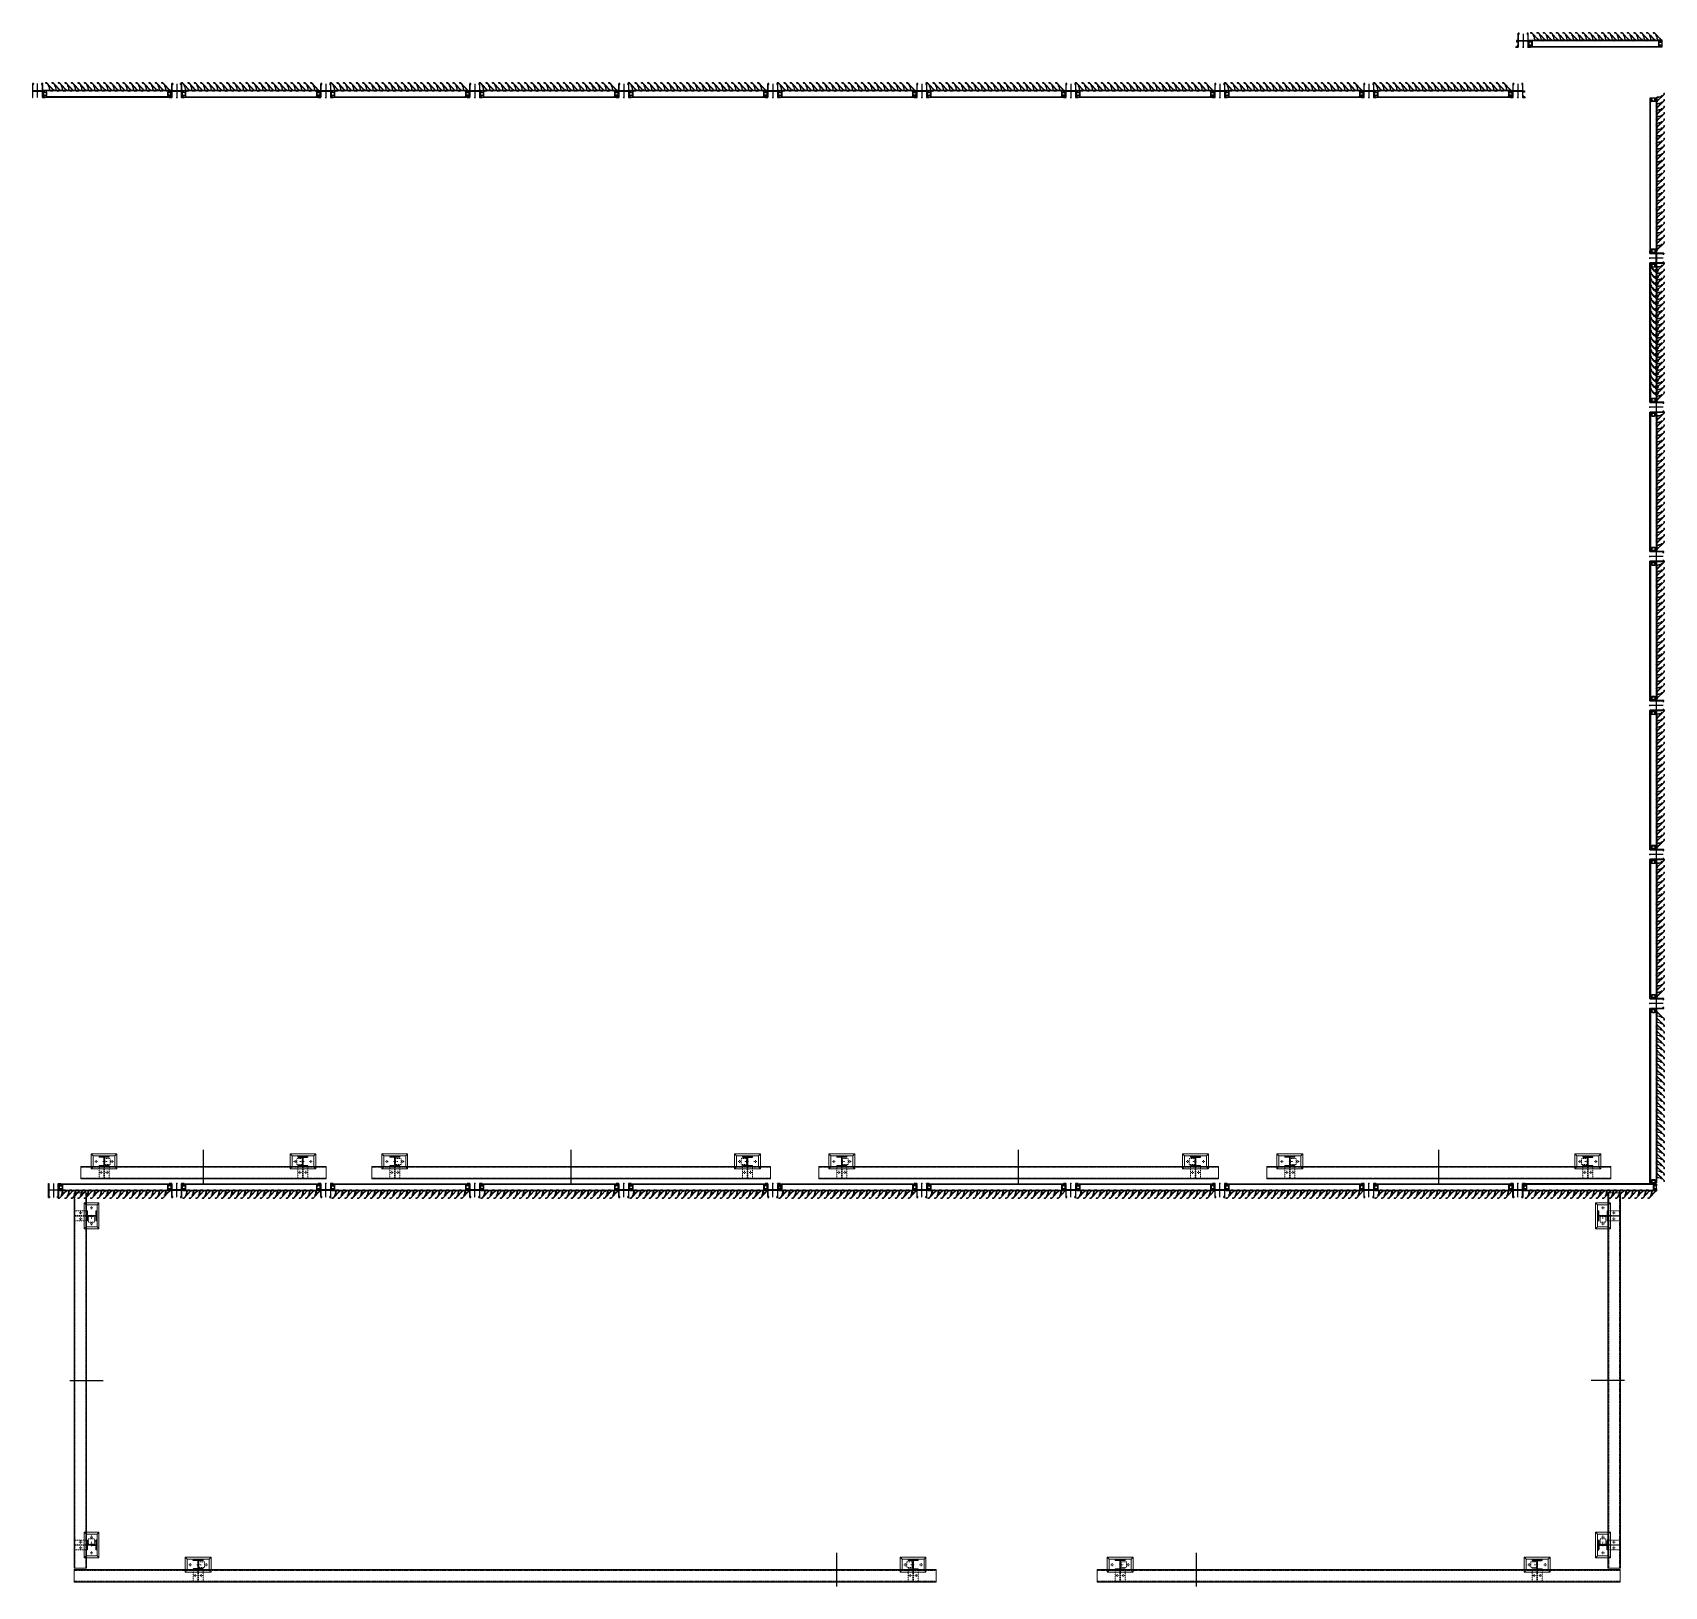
# Model space of a CAD drawing. Header units: millimetres. Extents: x -1379 to 1385823, y -4884429 to 548763.
# Drawn here: x 410208 to 426633, y -2448461 to -2432829 of the extents above; entities that cross this region are included whole.
import ezdxf

# ---------------------------------------------------------------- set-up
doc = ezdxf.new("R2010")
doc.units = ezdxf.units.MM
doc.set_wipeout_variables(frame=1)
for name, pattern in [('CENTER', [50.8, 31.75, -6.35, 6.35, -6.35]), ('HIDDEN', [0.375, 0.25, -0.125]), ('XKITLINE00', [0]), ('XKITLINE02', [4, 2, -2])]:
    doc.linetypes.add(name, pattern=pattern)
for name, color, linetype in [('000 - CONCRETE_WALL_HATCH_', 7, 'Continuous'), ('000 - EXISTING_STEEL-STRUCTURE_CUT_COLOR_4', 7, 'Continuous'), ('000 - EXISTING_STEEL-STRUCTURE_HATCH_', 7, 'Continuous'), ('000 - EXISTING_STEEL-STRUCTURE_HIDDEN_', 7, 'HIDDEN'), ('000 - EXISTING_STEEL-STRUCTURE_MAIN_COLOR_1', 7, 'Continuous'), ('000 - EXISTING_STEEL-STRUCTURE_MAIN_COLOR_2', 7, 'Continuous'), ('000 - EXISTING_STEEL-STRUCTURE_MAIN_COLOR_3', 7, 'Continuous'), ('000 - EXISTING_STEEL-STRUCTURE_WIPEOUT_', 7, 'Continuous'), ('010 - ASPG_ACCESSORIES_MAIN_COLOR_1', 7, 'Continuous'), ('010 - ASPG_EXTR_DEF_SUB', 7, 'Continuous'), ('010 - ASPG_EXTR_MAIN_COLOR_2', 7, 'Continuous'), ('010 - ASPG_FASTERN_DEF_SUB', 7, 'Continuous'), ('010 - ASPG_FRAMING_CUT_COLOR_4', 7, 'Continuous'), ('010 - ASPG_FRAMING_DEF_SUB', 7, 'Continuous'), ('010 - ASPG_FRAMING_HATCH_', 7, 'Continuous'), ('010 - ASPG_FRAMING_MAIN_COLOR_2', 7, 'Continuous'), ('010 - ASPG_FRAMING_SUB_COLOR_2', 7, 'Continuous'), ('010 - ASPG_FRAMING_WIPEOUT_', 7, 'Continuous'), ('BOLT & SCREW', 7, 'Continuous'), ('Center Line', 7, 'CENTER')]:
    doc.layers.add(name, color=color, linetype=linetype)
doc.layers.add('000 - EXISTING_STEEL-STRUCTURE_DEF_SUB', color=7, linetype='Continuous', plot=False)
doc.layers.add('12-GRID', color=7, linetype='CENTER', lineweight=13)
doc.layers.add('SCREW', color=7, linetype='Continuous', lineweight=5)
pattern_1 = [(45, (0, -0.0012), (-0.6735192, 0.6735192), []), (45, (0.449, -0.0012), (-0.6735192, 0.6735192), [])]
pattern_2 = [(270, (1257419.24324, -520041.6224), (0.65495992507, -1.1344238721), [0.7562825814, -1.5125651628]), (30, (1257419.24324, -520041.6224), (0.65495992936, 1.1344238696), [0.7562825814, -1.5125651628]), (330, (1257419.24324, -520041.6224), (1.30991985442, -2.48e-09), [-1.5125651628, 0.7562825814])]
pattern_3 = [(315, (1257419.4929, -520021.6224), (1.3369313545, 1.3369313545), []), (45, (1257419.4929, -520021.6224), (-1.3369313545, 1.3369313545), [])]
pattern_4 = [(270, (1257419.4425, -520043.9224), (0.65495992507, -1.1344238721), [0.7562825814, -1.5125651628]), (30, (1257419.4425, -520043.9224), (0.65495992936, 1.1344238696), [0.7562825814, -1.5125651628]), (330, (1257419.4425, -520043.9224), (1.30991985442, -2.48e-09), [-1.5125651628, 0.7562825814])]
pattern_5 = [(315, (1257419.1929, -520023.9224), (1.3369313545, 1.3369313545), []), (45, (1257419.1929, -520023.9224), (-1.3369313545, 1.3369313545), [])]

# ---------------------------------------------------------------- blocks, each defined once
blk = doc.blocks.new('*U3135')
at = {"layer": '12-GRID', "color": 7, "linetype": 'CENTER'}
for p, q in [((0, -6), (0, 2)), ((-4, -2), (4, -2))]:
    blk.add_line(p, q, dxfattribs=at)
at = {"layer": 'BOLT & SCREW', "color": 7}
for p, q in [((-1, -2), (-2, -2)), ((-1, -2), (-2, -2)), ((0, -2), (-1, -2)), ((0, -2), (-1, -2)), ((0, -1), (0, 0)), ((0, -1), (0, 0)), ((0, -2), (0, -1)), ((0, -2), (0, -1)), ((0, -2), (1, -2)), ((0, -3), (0, -2)), ((0, -2), (0, -3)), ((0, -2), (1, -2)), ((0, -3), (0, -4)), ((0, -3), (0, -4)), ((1, -2), (2, -2)), ((1, -2), (2, -2))]:
    blk.add_line(p, q, dxfattribs=at)
for points in [[(-2, -2), (-1, -2, 0.414214), (0, -1), (0, 0), (0, 0), (0, -1, 0.414214), (1, -2), (2, -2), (2, -2), (1, -2, 0.414214), (0, -3), (0, -4), (0, -4), (0, -3, 0.414214), (-1, -2), (-2, -2)], [(0, -2, -0.414214), (0, -2), (1, -2), (1, -2), (0, -2, -0.414214), (0, -2), (0, -1), (0, -1), (0, -2, -0.414214), (0, -2), (-1, -2), (-1, -2), (0, -2, -0.414214), (0, -2), (0, -3), (0, -3)]]:
    blk.add_lwpolyline(points, format="xyb", close=True, dxfattribs=at)
blk.add_circle((0, -2), 3.5, dxfattribs=at)
blk = doc.blocks.new('*U3023')
at = {"layer": '010 - ASPG_EXTR_DEF_SUB', "color": 7}
for p in [(0, 0), (65, 0), (130, 0), (195, 0), (260, 0), (325, 0), (390, 0), (455, 0), (520, 0), (585, 0), (650, 0), (715, 0), (780, 0), (845, 0), (910, 0), (975, 0), (1040, 0), (1105, 0), (1170, 0), (1235, 0)]:
    blk.add_point(p, dxfattribs=at)
at = {"layer": '010 - ASPG_EXTR_MAIN_COLOR_2', "color": 7}
for points in [[(31, 70, 0.433659), (30, 70), (31, 64, 0.082069), (31, 64, 0.720654), (32, 64, 0.079224), (32, 64), (32, 68, -0.433659), (32, 69), (41, 69, -0.607385), (41, 68, -0.045829), (23, 46, -0.560492), (22, 46, 0.31786), (19, 48, 0.953288), (19, 47, -2.423004), (17, 45, 0.952315), (16, 45, 0.300821), (18, 42, -0.560492), (18, 41, -0.019425), (9, 33, -0.552501), (8, 34, 0.344461), (5, 36, 0.952015), (5, 35, -2.423186), (3, 33, 0.952015), (2, 33, 0.2854), (3, 30, -0.553378), (4, 29, 0.030674), (-12, 15, 0.4171), (-11, 5, 0.935553), (-10, 6, -0.43441), (-10, 14, -0.014998), (-3, 21, -0.738349), (0, 20, 0.004917), (-3, 5, 0.263611), (0, -4), (5, -9, 0.125884), (6, -10, 0.044275), (7, -10, 1.107655), (7, -8, -0.215596), (6, -8), (1, -3, -0.263611), (-2, 5, -0.004855), (1, 19, 0.23396), (1, 22, -0.24081), (1, 25, -0.104157), (1, 25), (3, 27, -0.229021), (6, 27, -0.381721), (10, 9, 0.977382), (12, 8, 0.361105), (7, 28, -0.496126), (7, 31, 0.003188), (9, 32, -0.002827), (11, 33, 0.077048), (44, 68, -0.247674), (44, 69), (46, 69, -0.044131), (46, 69, -0.125846), (49, 67, -0.098851), (50, 66, -0.205828), (50, 61, -0.115116), (46, 57, 0.822373), (47, 56, 0.109185), (51, 61, 0.208323), (51, 67, 0.100528), (50, 68, 0.145116), (46, 70)], [(96, 70, 0.433659), (95, 70), (96, 64, 0.082069), (96, 64, 0.720654), (97, 64, 0.079224), (97, 64), (97, 68, -0.433659), (97, 69), (106, 69, -0.607385), (106, 68, -0.045829), (88, 46, -0.560492), (87, 46, 0.31786), (84, 48, 0.953288), (84, 47, -2.423004), (82, 45, 0.952315), (81, 45, 0.300821), (83, 42, -0.560492), (83, 41, -0.019425), (74, 33, -0.552501), (73, 34, 0.344461), (70, 36, 0.952015), (70, 35, -2.423186), (68, 33, 0.952015), (67, 33, 0.2854), (68, 30, -0.553378), (69, 29, 0.030674), (53, 15, 0.4171), (54, 5, 0.935553), (55, 6, -0.43441), (55, 14, -0.014998), (62, 21, -0.738349), (65, 20, 0.004917), (62, 5, 0.263611), (65, -4), (70, -9, 0.125884), (71, -10, 0.044275), (72, -10, 1.107655), (72, -8, -0.215596), (71, -8), (66, -3, -0.263611), (63, 5, -0.004855), (66, 19, 0.23396), (66, 22, -0.24081), (66, 25, -0.104157), (66, 25), (68, 27, -0.229021), (71, 27, -0.381721), (75, 9, 0.977382), (77, 8, 0.361105), (72, 28, -0.496126), (72, 31, 0.003188), (74, 32, -0.002827), (76, 33, 0.077048), (109, 68, -0.247674), (109, 69), (111, 69, -0.044131), (111, 69, -0.125846), (114, 67, -0.098851), (115, 66, -0.205828), (115, 61, -0.115116), (111, 57, 0.822373), (112, 56, 0.109185), (116, 61, 0.208323), (116, 67, 0.100528), (115, 68, 0.145116), (111, 70)], [(161, 70, 0.433659), (160, 70), (161, 64, 0.082069), (161, 64, 0.720654), (162, 64, 0.079224), (162, 64), (162, 68, -0.433659), (162, 69), (171, 69, -0.607385), (171, 68, -0.045829), (153, 46, -0.560492), (152, 46, 0.31786), (149, 48, 0.953288), (149, 47, -2.423004), (147, 45, 0.952315), (146, 45, 0.300821), (148, 42, -0.560492), (148, 41, -0.019425), (139, 33, -0.552501), (138, 34, 0.344461), (135, 36, 0.952015), (135, 35, -2.423186), (133, 33, 0.952015), (132, 33, 0.2854), (133, 30, -0.553378), (134, 29, 0.030674), (118, 15, 0.4171), (119, 5, 0.935553), (120, 6, -0.43441), (120, 14, -0.014998), (127, 21, -0.738349), (130, 20, 0.004917), (127, 5, 0.263611), (130, -4), (135, -9, 0.125884), (136, -10, 0.044275), (137, -10, 1.107655), (137, -8, -0.215596), (136, -8), (131, -3, -0.263611), (128, 5, -0.004855), (131, 19, 0.23396), (131, 22, -0.24081), (131, 25, -0.104157), (131, 25), (133, 27, -0.229021), (136, 27, -0.381721), (140, 9, 0.977382), (142, 8, 0.361105), (137, 28, -0.496126), (137, 31, 0.003188), (139, 32, -0.002827), (141, 33, 0.077048), (174, 68, -0.247674), (174, 69), (176, 69, -0.044131), (176, 69, -0.125846), (179, 67, -0.098851), (180, 66, -0.205828), (180, 61, -0.115116), (176, 57, 0.822373), (177, 56, 0.109185), (181, 61, 0.208323), (181, 67, 0.100528), (180, 68, 0.145116), (176, 70)], [(226, 70, 0.433659), (225, 70), (226, 64, 0.082069), (226, 64, 0.720654), (227, 64, 0.079224), (227, 64), (227, 68, -0.433659), (227, 69), (236, 69, -0.607385), (236, 68, -0.045829), (218, 46, -0.560492), (217, 46, 0.31786), (214, 48, 0.953288), (214, 47, -2.423004), (212, 45, 0.952315), (211, 45, 0.300821), (213, 42, -0.560492), (213, 41, -0.019425), (204, 33, -0.552501), (203, 34, 0.344461), (200, 36, 0.952015), (200, 35, -2.423186), (198, 33, 0.952015), (197, 33, 0.2854), (198, 30, -0.553378), (199, 29, 0.030674), (183, 15, 0.4171), (184, 5, 0.935553), (185, 6, -0.43441), (185, 14, -0.014998), (192, 21, -0.738349), (195, 20, 0.004917), (192, 5, 0.263611), (195, -4), (200, -9, 0.125884), (201, -10, 0.044275), (202, -10, 1.107655), (202, -8, -0.215596), (201, -8), (196, -3, -0.263611), (193, 5, -0.004855), (196, 19, 0.23396), (196, 22, -0.24081), (196, 25, -0.104157), (196, 25), (198, 27, -0.229021), (201, 27, -0.381721), (205, 9, 0.977382), (207, 8, 0.361105), (202, 28, -0.496126), (202, 31, 0.003188), (204, 32, -0.002827), (206, 33, 0.077048), (239, 68, -0.247674), (239, 69), (241, 69, -0.044131), (241, 69, -0.125846), (244, 67, -0.098851), (245, 66, -0.205828), (245, 61, -0.115116), (241, 57, 0.822373), (242, 56, 0.109185), (246, 61, 0.208323), (246, 67, 0.100528), (245, 68, 0.145116), (241, 70)], [(291, 70, 0.433659), (290, 70), (291, 64, 0.082069), (291, 64, 0.720654), (292, 64, 0.079224), (292, 64), (292, 68, -0.433659), (292, 69), (301, 69, -0.607385), (301, 68, -0.045829), (283, 46, -0.560492), (282, 46, 0.31786), (279, 48, 0.953288), (279, 47, -2.423004), (277, 45, 0.952315), (276, 45, 0.300821), (278, 42, -0.560492), (278, 41, -0.019425), (269, 33, -0.552501), (268, 34, 0.344461), (265, 36, 0.952015), (265, 35, -2.423186), (263, 33, 0.952015), (262, 33, 0.2854), (263, 30, -0.553378), (264, 29, 0.030674), (248, 15, 0.4171), (249, 5, 0.935553), (250, 6, -0.43441), (250, 14, -0.014998), (257, 21, -0.738349), (260, 20, 0.004917), (257, 5, 0.263611), (260, -4), (265, -9, 0.125884), (266, -10, 0.044275), (267, -10, 1.107655), (267, -8, -0.215596), (266, -8), (261, -3, -0.263611), (258, 5, -0.004855), (261, 19, 0.23396), (261, 22, -0.24081), (261, 25, -0.104157), (261, 25), (263, 27, -0.229021), (266, 27, -0.381721), (270, 9, 0.977382), (272, 8, 0.361105), (267, 28, -0.496126), (267, 31, 0.003188), (269, 32, -0.002827), (271, 33, 0.077048), (304, 68, -0.247674), (304, 69), (306, 69, -0.044131), (306, 69, -0.125846), (309, 67, -0.098851), (310, 66, -0.205828), (310, 61, -0.115116), (306, 57, 0.822373), (307, 56, 0.109185), (311, 61, 0.208323), (311, 67, 0.100528), (310, 68, 0.145116), (306, 70)], [(356, 70, 0.433659), (355, 70), (356, 64, 0.082069), (356, 64, 0.720654), (357, 64, 0.079224), (357, 64), (357, 68, -0.433659), (357, 69), (366, 69, -0.607385), (366, 68, -0.045829), (348, 46, -0.560492), (347, 46, 0.31786), (344, 48, 0.953288), (344, 47, -2.423004), (342, 45, 0.952315), (341, 45, 0.300821), (343, 42, -0.560492), (343, 41, -0.019425), (334, 33, -0.552501), (333, 34, 0.344461), (330, 36, 0.952015), (330, 35, -2.423186), (328, 33, 0.952015), (327, 33, 0.2854), (328, 30, -0.553378), (329, 29, 0.030674), (313, 15, 0.4171), (314, 5, 0.935553), (315, 6, -0.43441), (315, 14, -0.014998), (322, 21, -0.738349), (325, 20, 0.004917), (322, 5, 0.263611), (325, -4), (330, -9, 0.125884), (331, -10, 0.044275), (332, -10, 1.107655), (332, -8, -0.215596), (331, -8), (326, -3, -0.263611), (323, 5, -0.004855), (326, 19, 0.23396), (326, 22, -0.24081), (326, 25, -0.104157), (326, 25), (328, 27, -0.229021), (331, 27, -0.381721), (335, 9, 0.977382), (337, 8, 0.361105), (332, 28, -0.496126), (332, 31, 0.003188), (334, 32, -0.002827), (336, 33, 0.077048), (369, 68, -0.247674), (369, 69), (371, 69, -0.044131), (371, 69, -0.125846), (374, 67, -0.098851), (375, 66, -0.205828), (375, 61, -0.115116), (371, 57, 0.822373), (372, 56, 0.109185), (376, 61, 0.208323), (376, 67, 0.100528), (375, 68, 0.145116), (371, 70)], [(421, 70, 0.433659), (420, 70), (421, 64, 0.082069), (421, 64, 0.720654), (422, 64, 0.079224), (422, 64), (422, 68, -0.433659), (422, 69), (431, 69, -0.607385), (431, 68, -0.045829), (413, 46, -0.560492), (412, 46, 0.31786), (409, 48, 0.953288), (409, 47, -2.423004), (407, 45, 0.952315), (406, 45, 0.300821), (408, 42, -0.560492), (408, 41, -0.019425), (399, 33, -0.552501), (398, 34, 0.344461), (395, 36, 0.952015), (395, 35, -2.423186), (393, 33, 0.952015), (392, 33, 0.2854), (393, 30, -0.553378), (394, 29, 0.030674), (378, 15, 0.4171), (379, 5, 0.935553), (380, 6, -0.43441), (380, 14, -0.014998), (387, 21, -0.738349), (390, 20, 0.004917), (387, 5, 0.263611), (390, -4), (395, -9, 0.125884), (396, -10, 0.044275), (397, -10, 1.107655), (397, -8, -0.215596), (396, -8), (391, -3, -0.263611), (388, 5, -0.004855), (391, 19, 0.23396), (391, 22, -0.24081), (391, 25, -0.104157), (391, 25), (393, 27, -0.229021), (396, 27, -0.381721), (400, 9, 0.977382), (402, 8, 0.361105), (397, 28, -0.496126), (397, 31, 0.003188), (399, 32, -0.002827), (401, 33, 0.077048), (434, 68, -0.247674), (434, 69), (436, 69, -0.044131), (436, 69, -0.125846), (439, 67, -0.098851), (440, 66, -0.205828), (440, 61, -0.115116), (436, 57, 0.822373), (437, 56, 0.109185), (441, 61, 0.208323), (441, 67, 0.100528), (440, 68, 0.145116), (436, 70)], [(486, 70, 0.433659), (485, 70), (486, 64, 0.082069), (486, 64, 0.720654), (487, 64, 0.079224), (487, 64), (487, 68, -0.433659), (487, 69), (496, 69, -0.607385), (496, 68, -0.045829), (478, 46, -0.560492), (477, 46, 0.31786), (474, 48, 0.953288), (474, 47, -2.423004), (472, 45, 0.952315), (471, 45, 0.300821), (473, 42, -0.560492), (473, 41, -0.019425), (464, 33, -0.552501), (463, 34, 0.344461), (460, 36, 0.952015), (460, 35, -2.423186), (458, 33, 0.952015), (457, 33, 0.2854), (458, 30, -0.553378), (459, 29, 0.030674), (443, 15, 0.4171), (444, 5, 0.935553), (445, 6, -0.43441), (445, 14, -0.014998), (452, 21, -0.738349), (455, 20, 0.004917), (452, 5, 0.263611), (455, -4), (460, -9, 0.125884), (461, -10, 0.044275), (462, -10, 1.107655), (462, -8, -0.215596), (461, -8), (456, -3, -0.263611), (453, 5, -0.004855), (456, 19, 0.23396), (456, 22, -0.24081), (456, 25, -0.104157), (456, 25), (458, 27, -0.229021), (461, 27, -0.381721), (465, 9, 0.977382), (467, 8, 0.361105), (462, 28, -0.496126), (462, 31, 0.003188), (464, 32, -0.002827), (466, 33, 0.077048), (499, 68, -0.247674), (499, 69), (501, 69, -0.044131), (501, 69, -0.125846), (504, 67, -0.098851), (505, 66, -0.205828), (505, 61, -0.115116), (501, 57, 0.822373), (502, 56, 0.109185), (506, 61, 0.208323), (506, 67, 0.100528), (505, 68, 0.145116), (501, 70)], [(551, 70, 0.433659), (550, 70), (551, 64, 0.082069), (551, 64, 0.720654), (552, 64, 0.079224), (552, 64), (552, 68, -0.433659), (552, 69), (561, 69, -0.607385), (561, 68, -0.045829), (543, 46, -0.560492), (542, 46, 0.31786), (539, 48, 0.953288), (539, 47, -2.423004), (537, 45, 0.952315), (536, 45, 0.300821), (538, 42, -0.560492), (538, 41, -0.019425), (529, 33, -0.552501), (528, 34, 0.344461), (525, 36, 0.952015), (525, 35, -2.423186), (523, 33, 0.952015), (522, 33, 0.2854), (523, 30, -0.553378), (524, 29, 0.030674), (508, 15, 0.4171), (509, 5, 0.935553), (510, 6, -0.43441), (510, 14, -0.014998), (517, 21, -0.738349), (520, 20, 0.004917), (517, 5, 0.263611), (520, -4), (525, -9, 0.125884), (526, -10, 0.044275), (527, -10, 1.107655), (527, -8, -0.215596), (526, -8), (521, -3, -0.263611), (518, 5, -0.004855), (521, 19, 0.23396), (521, 22, -0.24081), (521, 25, -0.104157), (521, 25), (523, 27, -0.229021), (526, 27, -0.381721), (530, 9, 0.977382), (532, 8, 0.361105), (527, 28, -0.496126), (527, 31, 0.003188), (529, 32, -0.002827), (531, 33, 0.077048), (564, 68, -0.247674), (564, 69), (566, 69, -0.044131), (566, 69, -0.125846), (569, 67, -0.098851), (570, 66, -0.205828), (570, 61, -0.115116), (566, 57, 0.822373), (567, 56, 0.109185), (571, 61, 0.208323), (571, 67, 0.100528), (570, 68, 0.145116), (566, 70)], [(616, 70, 0.433659), (615, 70), (616, 64, 0.082069), (616, 64, 0.720654), (617, 64, 0.079224), (617, 64), (617, 68, -0.433659), (617, 69), (626, 69, -0.607385), (626, 68, -0.045829), (608, 46, -0.560492), (607, 46, 0.31786), (604, 48, 0.953288), (604, 47, -2.423004), (602, 45, 0.952315), (601, 45, 0.300821), (603, 42, -0.560492), (603, 41, -0.019425), (594, 33, -0.552501), (593, 34, 0.344461), (590, 36, 0.952015), (590, 35, -2.423186), (588, 33, 0.952015), (587, 33, 0.2854), (588, 30, -0.553378), (589, 29, 0.030674), (573, 15, 0.4171), (574, 5, 0.935553), (575, 6, -0.43441), (575, 14, -0.014998), (582, 21, -0.738349), (585, 20, 0.004917), (582, 5, 0.263611), (585, -4), (590, -9, 0.125884), (591, -10, 0.044275), (592, -10, 1.107655), (592, -8, -0.215596), (591, -8), (586, -3, -0.263611), (583, 5, -0.004855), (586, 19, 0.23396), (586, 22, -0.24081), (586, 25, -0.104157), (586, 25), (588, 27, -0.229021), (591, 27, -0.381721), (595, 9, 0.977382), (597, 8, 0.361105), (592, 28, -0.496126), (592, 31, 0.003188), (594, 32, -0.002827), (596, 33, 0.077048), (629, 68, -0.247674), (629, 69), (631, 69, -0.044131), (631, 69, -0.125846), (634, 67, -0.098851), (635, 66, -0.205828), (635, 61, -0.115116), (631, 57, 0.822373), (632, 56, 0.109185), (636, 61, 0.208323), (636, 67, 0.100528), (635, 68, 0.145116), (631, 70)], [(681, 70, 0.433659), (680, 70), (681, 64, 0.082069), (681, 64, 0.720654), (682, 64, 0.079224), (682, 64), (682, 68, -0.433659), (682, 69), (691, 69, -0.607385), (691, 68, -0.045829), (673, 46, -0.560492), (672, 46, 0.31786), (669, 48, 0.953288), (669, 47, -2.423004), (667, 45, 0.952315), (666, 45, 0.300821), (668, 42, -0.560492), (668, 41, -0.019425), (659, 33, -0.552501), (658, 34, 0.344461), (655, 36, 0.952015), (655, 35, -2.423186), (653, 33, 0.952015), (652, 33, 0.2854), (653, 30, -0.553378), (654, 29, 0.030674), (638, 15, 0.4171), (639, 5, 0.935553), (640, 6, -0.43441), (640, 14, -0.014998), (647, 21, -0.738349), (650, 20, 0.004917), (647, 5, 0.263611), (650, -4), (655, -9, 0.125884), (656, -10, 0.044275), (657, -10, 1.107655), (657, -8, -0.215596), (656, -8), (651, -3, -0.263611), (648, 5, -0.004855), (651, 19, 0.23396), (651, 22, -0.24081), (651, 25, -0.104157), (651, 25), (653, 27, -0.229021), (656, 27, -0.381721), (660, 9, 0.977382), (662, 8, 0.361105), (657, 28, -0.496126), (657, 31, 0.003188), (659, 32, -0.002827), (661, 33, 0.077048), (694, 68, -0.247674), (694, 69), (696, 69, -0.044131), (696, 69, -0.125846), (699, 67, -0.098851), (700, 66, -0.205828), (700, 61, -0.115116), (696, 57, 0.822373), (697, 56, 0.109185), (701, 61, 0.208323), (701, 67, 0.100528), (700, 68, 0.145116), (696, 70)], [(746, 70, 0.433659), (745, 70), (746, 64, 0.082069), (746, 64, 0.720654), (747, 64, 0.079224), (747, 64), (747, 68, -0.433659), (747, 69), (756, 69, -0.607385), (756, 68, -0.045829), (738, 46, -0.560492), (737, 46, 0.31786), (734, 48, 0.953288), (734, 47, -2.423004), (732, 45, 0.952315), (731, 45, 0.300821), (733, 42, -0.560492), (733, 41, -0.019425), (724, 33, -0.552501), (723, 34, 0.344461), (720, 36, 0.952015), (720, 35, -2.423186), (718, 33, 0.952015), (717, 33, 0.2854), (718, 30, -0.553378), (719, 29, 0.030674), (703, 15, 0.4171), (704, 5, 0.935553), (705, 6, -0.43441), (705, 14, -0.014998), (712, 21, -0.738349), (715, 20, 0.004917), (712, 5, 0.263611), (715, -4), (720, -9, 0.125884), (721, -10, 0.044275), (722, -10, 1.107655), (722, -8, -0.215596), (721, -8), (716, -3, -0.263611), (713, 5, -0.004855), (716, 19, 0.23396), (716, 22, -0.24081), (716, 25, -0.104157), (716, 25), (718, 27, -0.229021), (721, 27, -0.381721), (725, 9, 0.977382), (727, 8, 0.361105), (722, 28, -0.496126), (722, 31, 0.003188), (724, 32, -0.002827), (726, 33, 0.077048), (759, 68, -0.247674), (759, 69), (761, 69, -0.044131), (761, 69, -0.125846), (764, 67, -0.098851), (765, 66, -0.205828), (765, 61, -0.115116), (761, 57, 0.822373), (762, 56, 0.109185), (766, 61, 0.208323), (766, 67, 0.100528), (765, 68, 0.145116), (761, 70)], [(811, 70, 0.433659), (810, 70), (811, 64, 0.082069), (811, 64, 0.720654), (812, 64, 0.079224), (812, 64), (812, 68, -0.433659), (812, 69), (821, 69, -0.607385), (821, 68, -0.045829), (803, 46, -0.560492), (802, 46, 0.31786), (799, 48, 0.953288), (799, 47, -2.423004), (797, 45, 0.952315), (796, 45, 0.300821), (798, 42, -0.560492), (798, 41, -0.019425), (789, 33, -0.552501), (788, 34, 0.344461), (785, 36, 0.952015), (785, 35, -2.423186), (783, 33, 0.952015), (782, 33, 0.2854), (783, 30, -0.553378), (784, 29, 0.030674), (768, 15, 0.4171), (769, 5, 0.935553), (770, 6, -0.43441), (770, 14, -0.014998), (777, 21, -0.738349), (780, 20, 0.004917), (777, 5, 0.263611), (780, -4), (785, -9, 0.125884), (786, -10, 0.044275), (787, -10, 1.107655), (787, -8, -0.215596), (786, -8), (781, -3, -0.263611), (778, 5, -0.004855), (781, 19, 0.23396), (781, 22, -0.24081), (781, 25, -0.104157), (781, 25), (783, 27, -0.229021), (786, 27, -0.381721), (790, 9, 0.977382), (792, 8, 0.361105), (787, 28, -0.496126), (787, 31, 0.003188), (789, 32, -0.002827), (791, 33, 0.077048), (824, 68, -0.247674), (824, 69), (826, 69, -0.044131), (826, 69, -0.125846), (829, 67, -0.098851), (830, 66, -0.205828), (830, 61, -0.115116), (826, 57, 0.822373), (827, 56, 0.109185), (831, 61, 0.208323), (831, 67, 0.100528), (830, 68, 0.145116), (826, 70)], [(876, 70, 0.433659), (875, 70), (876, 64, 0.082069), (876, 64, 0.720654), (877, 64, 0.079224), (877, 64), (877, 68, -0.433659), (877, 69), (886, 69, -0.607385), (886, 68, -0.045829), (868, 46, -0.560492), (867, 46, 0.31786), (864, 48, 0.953288), (864, 47, -2.423004), (862, 45, 0.952315), (861, 45, 0.300821), (863, 42, -0.560492), (863, 41, -0.019425), (854, 33, -0.552501), (853, 34, 0.344461), (850, 36, 0.952015), (850, 35, -2.423186), (848, 33, 0.952015), (847, 33, 0.2854), (848, 30, -0.553378), (849, 29, 0.030674), (833, 15, 0.4171), (834, 5, 0.935553), (835, 6, -0.43441), (835, 14, -0.014998), (842, 21, -0.738349), (845, 20, 0.004917), (842, 5, 0.263611), (845, -4), (850, -9, 0.125884), (851, -10, 0.044275), (852, -10, 1.107655), (852, -8, -0.215596), (851, -8), (846, -3, -0.263611), (843, 5, -0.004855), (846, 19, 0.23396), (846, 22, -0.24081), (846, 25, -0.104157), (846, 25), (848, 27, -0.229021), (851, 27, -0.381721), (855, 9, 0.977382), (857, 8, 0.361105), (852, 28, -0.496126), (852, 31, 0.003188), (854, 32, -0.002827), (856, 33, 0.077048), (889, 68, -0.247674), (889, 69), (891, 69, -0.044131), (891, 69, -0.125846), (894, 67, -0.098851), (895, 66, -0.205828), (895, 61, -0.115116), (891, 57, 0.822373), (892, 56, 0.109185), (896, 61, 0.208323), (896, 67, 0.100528), (895, 68, 0.145116), (891, 70)], [(941, 70, 0.433659), (940, 70), (941, 64, 0.082069), (941, 64, 0.720654), (942, 64, 0.079224), (942, 64), (942, 68, -0.433659), (942, 69), (951, 69, -0.607385), (951, 68, -0.045829), (933, 46, -0.560492), (932, 46, 0.31786), (929, 48, 0.953288), (929, 47, -2.423004), (927, 45, 0.952315), (926, 45, 0.300821), (928, 42, -0.560492), (928, 41, -0.019425), (919, 33, -0.552501), (918, 34, 0.344461), (915, 36, 0.952015), (915, 35, -2.423186), (913, 33, 0.952015), (912, 33, 0.2854), (913, 30, -0.553378), (914, 29, 0.030674), (898, 15, 0.4171), (899, 5, 0.935553), (900, 6, -0.43441), (900, 14, -0.014998), (907, 21, -0.738349), (910, 20, 0.004917), (907, 5, 0.263611), (910, -4), (915, -9, 0.125884), (916, -10, 0.044275), (917, -10, 1.107655), (917, -8, -0.215596), (916, -8), (911, -3, -0.263611), (908, 5, -0.004855), (911, 19, 0.23396), (911, 22, -0.24081), (911, 25, -0.104157), (911, 25), (913, 27, -0.229021), (916, 27, -0.381721), (920, 9, 0.977382), (922, 8, 0.361105), (917, 28, -0.496126), (917, 31, 0.003188), (919, 32, -0.002827), (921, 33, 0.077048), (954, 68, -0.247674), (954, 69), (956, 69, -0.044131), (956, 69, -0.125846), (959, 67, -0.098851), (960, 66, -0.205828), (960, 61, -0.115116), (956, 57, 0.822373), (957, 56, 0.109185), (961, 61, 0.208323), (961, 67, 0.100528), (960, 68, 0.145116), (956, 70)], [(1006, 70, 0.433659), (1005, 70), (1006, 64, 0.082069), (1006, 64, 0.720654), (1007, 64, 0.079224), (1007, 64), (1007, 68, -0.433659), (1007, 69), (1016, 69, -0.607385), (1016, 68, -0.045829), (998, 46, -0.560492), (997, 46, 0.31786), (994, 48, 0.953288), (994, 47, -2.423004), (992, 45, 0.952315), (991, 45, 0.300821), (993, 42, -0.560492), (993, 41, -0.019425), (984, 33, -0.552501), (983, 34, 0.344461), (980, 36, 0.952015), (980, 35, -2.423186), (978, 33, 0.952015), (977, 33, 0.2854), (978, 30, -0.553378), (979, 29, 0.030674), (963, 15, 0.4171), (964, 5, 0.935553), (965, 6, -0.43441), (965, 14, -0.014998), (972, 21, -0.738349), (975, 20, 0.004917), (972, 5, 0.263611), (975, -4), (980, -9, 0.125884), (981, -10, 0.044275), (982, -10, 1.107655), (982, -8, -0.215596), (981, -8), (976, -3, -0.263611), (973, 5, -0.004855), (976, 19, 0.23396), (976, 22, -0.24081), (976, 25, -0.104157), (976, 25), (978, 27, -0.229021), (981, 27, -0.381721), (985, 9, 0.977382), (987, 8, 0.361105), (982, 28, -0.496126), (982, 31, 0.003188), (984, 32, -0.002827), (986, 33, 0.077048), (1019, 68, -0.247674), (1019, 69), (1021, 69, -0.044131), (1021, 69, -0.125846), (1024, 67, -0.098851), (1025, 66, -0.205828), (1025, 61, -0.115116), (1021, 57, 0.822373), (1022, 56, 0.109185), (1026, 61, 0.208323), (1026, 67, 0.100528), (1025, 68, 0.145116), (1021, 70)], [(1071, 70, 0.433659), (1070, 70), (1071, 64, 0.082069), (1071, 64, 0.720654), (1072, 64, 0.079224), (1072, 64), (1072, 68, -0.433659), (1072, 69), (1081, 69, -0.607385), (1081, 68, -0.045829), (1063, 46, -0.560492), (1062, 46, 0.31786), (1059, 48, 0.953288), (1059, 47, -2.423004), (1057, 45, 0.952315), (1056, 45, 0.300821), (1058, 42, -0.560492), (1058, 41, -0.019425), (1049, 33, -0.552501), (1048, 34, 0.344461), (1045, 36, 0.952015), (1045, 35, -2.423186), (1043, 33, 0.952015), (1042, 33, 0.2854), (1043, 30, -0.553378), (1044, 29, 0.030674), (1028, 15, 0.4171), (1029, 5, 0.935553), (1030, 6, -0.43441), (1030, 14, -0.014998), (1037, 21, -0.738349), (1040, 20, 0.004917), (1037, 5, 0.263611), (1040, -4), (1045, -9, 0.125884), (1046, -10, 0.044275), (1047, -10, 1.107655), (1047, -8, -0.215596), (1046, -8), (1041, -3, -0.263611), (1038, 5, -0.004855), (1041, 19, 0.23396), (1041, 22, -0.24081), (1041, 25, -0.104157), (1041, 25), (1043, 27, -0.229021), (1046, 27, -0.381721), (1050, 9, 0.977382), (1052, 8, 0.361105), (1047, 28, -0.496126), (1047, 31, 0.003188), (1049, 32, -0.002827), (1051, 33, 0.077048), (1084, 68, -0.247674), (1084, 69), (1086, 69, -0.044131), (1086, 69, -0.125846), (1089, 67, -0.098851), (1090, 66, -0.205828), (1090, 61, -0.115116), (1086, 57, 0.822373), (1087, 56, 0.109185), (1091, 61, 0.208323), (1091, 67, 0.100528), (1090, 68, 0.145116), (1086, 70)], [(1136, 70, 0.433659), (1135, 70), (1136, 64, 0.082069), (1136, 64, 0.720654), (1137, 64, 0.079224), (1137, 64), (1137, 68, -0.433659), (1137, 69), (1146, 69, -0.607385), (1146, 68, -0.045829), (1128, 46, -0.560492), (1127, 46, 0.31786), (1124, 48, 0.953288), (1124, 47, -2.423004), (1122, 45, 0.952315), (1121, 45, 0.300821), (1123, 42, -0.560492), (1123, 41, -0.019425), (1114, 33, -0.552501), (1113, 34, 0.344461), (1110, 36, 0.952015), (1110, 35, -2.423186), (1108, 33, 0.952015), (1107, 33, 0.2854), (1108, 30, -0.553378), (1109, 29, 0.030674), (1093, 15, 0.4171), (1094, 5, 0.935553), (1095, 6, -0.43441), (1095, 14, -0.014998), (1102, 21, -0.738349), (1105, 20, 0.004917), (1102, 5, 0.263611), (1105, -4), (1110, -9, 0.125884), (1111, -10, 0.044275), (1112, -10, 1.107655), (1112, -8, -0.215596), (1111, -8), (1106, -3, -0.263611), (1103, 5, -0.004855), (1106, 19, 0.23396), (1106, 22, -0.24081), (1106, 25, -0.104157), (1106, 25), (1108, 27, -0.229021), (1111, 27, -0.381721), (1115, 9, 0.977382), (1117, 8, 0.361105), (1112, 28, -0.496126), (1112, 31, 0.003188), (1114, 32, -0.002827), (1116, 33, 0.077048), (1149, 68, -0.247674), (1149, 69), (1151, 69, -0.044131), (1151, 69, -0.125846), (1154, 67, -0.098851), (1155, 66, -0.205828), (1155, 61, -0.115116), (1151, 57, 0.822373), (1152, 56, 0.109185), (1156, 61, 0.208323), (1156, 67, 0.100528), (1155, 68, 0.145116), (1151, 70)], [(1201, 70, 0.433659), (1200, 70), (1201, 64, 0.082069), (1201, 64, 0.720654), (1202, 64, 0.079224), (1202, 64), (1202, 68, -0.433659), (1202, 69), (1211, 69, -0.607385), (1211, 68, -0.045829), (1193, 46, -0.560492), (1192, 46, 0.31786), (1189, 48, 0.953288), (1189, 47, -2.423004), (1187, 45, 0.952315), (1186, 45, 0.300821), (1188, 42, -0.560492), (1188, 41, -0.019425), (1179, 33, -0.552501), (1178, 34, 0.344461), (1175, 36, 0.952015), (1175, 35, -2.423186), (1173, 33, 0.952015), (1172, 33, 0.2854), (1173, 30, -0.553378), (1174, 29, 0.030674), (1158, 15, 0.4171), (1159, 5, 0.935553), (1160, 6, -0.43441), (1160, 14, -0.014998), (1167, 21, -0.738349), (1170, 20, 0.004917), (1167, 5, 0.263611), (1170, -4), (1175, -9, 0.125884), (1176, -10, 0.044275), (1177, -10, 1.107655), (1177, -8, -0.215596), (1176, -8), (1171, -3, -0.263611), (1168, 5, -0.004855), (1171, 19, 0.23396), (1171, 22, -0.24081), (1171, 25, -0.104157), (1171, 25), (1173, 27, -0.229021), (1176, 27, -0.381721), (1180, 9, 0.977382), (1182, 8, 0.361105), (1177, 28, -0.496126), (1177, 31, 0.003188), (1179, 32, -0.002827), (1181, 33, 0.077048), (1214, 68, -0.247674), (1214, 69), (1216, 69, -0.044131), (1216, 69, -0.125846), (1219, 67, -0.098851), (1220, 66, -0.205828), (1220, 61, -0.115116), (1216, 57, 0.822373), (1217, 56, 0.109185), (1221, 61, 0.208323), (1221, 67, 0.100528), (1220, 68, 0.145116), (1216, 70)], [(1266, 70, 0.433659), (1265, 70), (1266, 64, 0.082069), (1266, 64, 0.720654), (1267, 64, 0.079224), (1267, 64), (1267, 68, -0.433659), (1267, 69), (1276, 69, -0.607385), (1276, 68, -0.045829), (1258, 46, -0.560492), (1257, 46, 0.31786), (1254, 48, 0.953288), (1254, 47, -2.423004), (1252, 45, 0.952315), (1251, 45, 0.300821), (1253, 42, -0.560492), (1253, 41, -0.019425), (1244, 33, -0.552501), (1243, 34, 0.344461), (1240, 36, 0.952015), (1240, 35, -2.423186), (1238, 33, 0.952015), (1237, 33, 0.2854), (1238, 30, -0.553378), (1239, 29, 0.030674), (1223, 15, 0.4171), (1224, 5, 0.935553), (1225, 6, -0.43441), (1225, 14, -0.014998), (1232, 21, -0.738349), (1235, 20, 0.004917), (1232, 5, 0.263611), (1235, -4), (1240, -9, 0.125884), (1241, -10, 0.044275), (1242, -10, 1.107655), (1242, -8, -0.215596), (1241, -8), (1236, -3, -0.263611), (1233, 5, -0.004855), (1236, 19, 0.23396), (1236, 22, -0.24081), (1236, 25, -0.104157), (1236, 25), (1238, 27, -0.229021), (1241, 27, -0.381721), (1245, 9, 0.977382), (1247, 8, 0.361105), (1242, 28, -0.496126), (1242, 31, 0.003188), (1244, 32, -0.002827), (1246, 33, 0.077048), (1279, 68, -0.247674), (1279, 69), (1281, 69, -0.044131), (1281, 69, -0.125846), (1284, 67, -0.098851), (1285, 66, -0.205828), (1285, 61, -0.115116), (1281, 57, 0.822373), (1282, 56, 0.109185), (1286, 61, 0.208323), (1286, 67, 0.100528), (1285, 68, 0.145116), (1281, 70)]]:
    blk.add_lwpolyline(points, format="xyb", close=True, dxfattribs=at)
at = {"color": 7, "rotation": 179.999999999989}
for p in [(5, 31), (19, 43), (70, 31), (84, 43), (135, 31), (149, 43), (200, 31), (214, 43), (265, 31), (279, 43), (330, 31), (344, 43), (395, 31), (409, 43), (460, 31), (474, 43), (525, 31), (539, 43), (590, 31), (604, 43), (655, 31), (669, 43), (720, 31), (734, 43), (785, 31), (799, 43), (850, 31), (864, 43), (915, 31), (929, 43), (980, 31), (994, 43), (1045, 31), (1059, 43), (1110, 31), (1124, 43), (1175, 31), (1189, 43), (1240, 31), (1254, 43)]:
    blk.add_blockref('*U3135', p, dxfattribs=at)
blk = doc.blocks.new('*U2475')
at = {"layer": '000 - EXISTING_STEEL-STRUCTURE_MAIN_COLOR_2', "color": 7, "lineweight": 0}
for p, q in [((-130, 125), (-110, 105)), ((130, 125), (110, 105)), ((4067, 125), (4087, 105)), ((4327, 125), (4307, 105))]:
    blk.add_line(p, q, dxfattribs=at)
at = {"color": 7}
blk.add_wipeout([(-233, 0), (-233, -125), (5034, -125), (5034, 0)], dxfattribs=at).dxf.layer = '000 - EXISTING_STEEL-STRUCTURE_WIPEOUT_'
at = {"layer": '000 - CONCRETE_WALL_HATCH_'}
h = blk.add_hatch(dxfattribs=at)
h.set_pattern_fill('ANSI32', scale=0.1)
h.set_pattern_definition([(45, (3429.2709, -0.0012), (-0.6735192, 0.6735192), []), (45, (3429.7199, -0.0012), (-0.6735192, 0.6735192), [])])
h.paths.add_polyline_path([(4247, 0), (4247, 8), (4200, 8), (4200, 92), (4247, 92), (4247, 100), (4147, 100), (4147, 92), (4194, 92), (4194, 8), (4147, 8), (4147, 0)])
at = {"layer": '000 - EXISTING_STEEL-STRUCTURE_CUT_COLOR_4', "color": 7, "lineweight": 0}
for points in [[(-50, 0), (-50, 8), (-3, 8), (-3, 92), (-50, 92), (-50, 100), (50, 100), (50, 92), (3, 92), (3, 8), (50, 8), (50, 0)], [(4247, 0), (4247, 8), (4200, 8), (4200, 92), (4247, 92), (4247, 100), (4147, 100), (4147, 92), (4194, 92), (4194, 8), (4147, 8), (4147, 0)]]:
    blk.add_lwpolyline(points, close=True, dxfattribs=at)
at = {"layer": '000 - EXISTING_STEEL-STRUCTURE_DEF_SUB', "color": 7}
blk.add_line((767, -168), (767, 168), dxfattribs=at)
at = {"layer": '000 - EXISTING_STEEL-STRUCTURE_HATCH_', "color": 7, "linetype": 'XKITLINE02', "lineweight": 0}
for p, q in [((-3, 0), (-3, -120)), ((3, 0), (3, -120)), ((4194, 0), (4194, -120)), ((4200, 0), (4200, -120))]:
    blk.add_line(p, q, dxfattribs=at)
for points in [[(50, 0), (50, -120), (-50, -120), (-50, 0)], [(4147, 0), (4147, -120), (4247, -120), (4247, 0)]]:
    blk.add_lwpolyline(points, dxfattribs=at)
at = {"layer": '000 - EXISTING_STEEL-STRUCTURE_HIDDEN_', "color": 7, "linetype": 'XKITLINE00', "lineweight": 0}
for p, q in [((-94, 50), (-85, 50)), ((-94, 50), (-85, 50)), ((-80, 64), (-80, 55)), ((-80, 64), (-80, 55)), ((-80, 36), (-80, 45)), ((-80, 36), (-80, 45)), ((-66, 50), (-75, 50)), ((-66, 50), (-75, 50)), ((66, 50), (75, 50)), ((66, 50), (75, 50)), ((80, 64), (80, 55)), ((80, 64), (80, 55)), ((80, 36), (80, 45)), ((80, 36), (80, 45)), ((94, 50), (85, 50)), ((94, 50), (85, 50)), ((4103, 50), (4112, 50)), ((4103, 50), (4112, 50)), ((4117, 64), (4117, 55)), ((4117, 64), (4117, 55)), ((4117, 36), (4117, 45)), ((4117, 36), (4117, 45)), ((4131, 50), (4121, 50)), ((4131, 50), (4121, 50)), ((4263, 50), (4272, 50)), ((4263, 50), (4272, 50)), ((4277, 64), (4277, 55)), ((4277, 64), (4277, 55)), ((4277, 36), (4277, 45)), ((4277, 36), (4277, 45)), ((4291, 50), (4281, 50)), ((4291, 50), (4281, 50)), ((-44, -60), (-35, -60)), ((-30, -46), (-30, -55)), ((-30, -74), (-30, -65)), ((-16, -60), (-25, -60)), ((-3, -30), (3, -30)), ((16, -60), (25, -60)), ((30, -46), (30, -55)), ((30, -74), (30, -65)), ((44, -60), (35, -60)), ((4153, -60), (4162, -60)), ((4167, -46), (4167, -55)), ((4167, -74), (4167, -65)), ((4181, -60), (4171, -60)), ((4213, -60), (4222, -60)), ((4227, -46), (4227, -55)), ((4227, -74), (4227, -65)), ((4241, -60), (4231, -60))]:
    blk.add_line(p, q, dxfattribs=at)
at = {"layer": '000 - EXISTING_STEEL-STRUCTURE_HIDDEN_', "color": 7, "linetype": 'XKITLINE02', "lineweight": 0}
for p, q in [((-11, 50), (32, 50)), ((3, 57), (-3, 57)), ((-3, 57), (3, 57)), ((3, 43), (-3, 43)), ((-3, 43), (3, 43)), ((3, 69), (8, 69)), ((3, 30), (8, 30)), ((4208, 50), (4165, 50)), ((4194, 69), (4189, 69)), ((4194, 30), (4189, 30)), ((4194, 80), (4194, 20)), ((4194, 57), (4200, 57)), ((4200, 57), (4194, 57)), ((4194, 43), (4200, 43)), ((4200, 43), (4194, 43)), ((4200, 80), (4200, 20)), ((4247, 0), (4147, 0)), ((4200, -30), (4194, -30))]:
    blk.add_line(p, q, dxfattribs=at)
at = {"layer": '000 - EXISTING_STEEL-STRUCTURE_HIDDEN_', "color": 7, "linetype": 'HIDDEN', "lineweight": 0, "ltscale": 5}
for p, q in [((5034, -8), (-233, -8)), ((5034, -117), (-233, -117))]:
    blk.add_line(p, q, dxfattribs=at)
at = {"layer": '000 - EXISTING_STEEL-STRUCTURE_HIDDEN_', "color": 7, "linetype": 'HIDDEN', "lineweight": 0, "ltscale": 2}
for p, q in [((-110, -5), (-130, -25)), ((110, -5), (130, -25)), ((4087, -5), (4067, -25)), ((4307, -5), (4327, -25))]:
    blk.add_line(p, q, dxfattribs=at)
for points in [[(-130, 0), (-130, -25), (130, -25), (130, 0)], [(-110, 0), (-110, -5), (110, -5), (110, 0)], [(4327, 0), (4327, -25), (4067, -25), (4067, 0)], [(4307, 0), (4307, -5), (4087, -5), (4087, 0)]]:
    blk.add_lwpolyline(points, dxfattribs=at)
at = {"layer": '000 - EXISTING_STEEL-STRUCTURE_MAIN_COLOR_1', "color": 7, "linetype": 'XKITLINE02', "lineweight": 0}
for p, q in [((8, 20), (8, 80)), ((4189, 20), (4189, 80))]:
    blk.add_line(p, q, dxfattribs=at)
for points in [[(3, 20), (63, 20), (63, 80), (3, 80)], [(4194, 20), (4134, 20), (4134, 80), (4194, 80)]]:
    blk.add_lwpolyline(points, dxfattribs=at)
at = {"layer": '000 - EXISTING_STEEL-STRUCTURE_MAIN_COLOR_2', "color": 7, "lineweight": 0}
for points in [[(130, 0), (130, 125), (-130, 125), (-130, 0)], [(110, 0), (110, 105), (-110, 105), (-110, 0)], [(4067, 0), (4067, 125), (4327, 125), (4327, 0)], [(4087, 0), (4087, 105), (4307, 105), (4307, 0)]]:
    blk.add_lwpolyline(points, dxfattribs=at)
at = {"layer": '000 - EXISTING_STEEL-STRUCTURE_MAIN_COLOR_3', "color": 7, "lineweight": 0}
blk.add_lwpolyline([(-233, 0), (-233, -125), (5034, -125), (5034, 0), (-233, 0)], close=True, dxfattribs=at)
blk = doc.blocks.new('*U2476')
at = {"layer": '000 - EXISTING_STEEL-STRUCTURE_MAIN_COLOR_2', "color": 7, "lineweight": 0}
for p, q in [((-130, 125), (-110, 105)), ((130, 125), (110, 105)), ((7067, 125), (7087, 105)), ((7327, 125), (7307, 105))]:
    blk.add_line(p, q, dxfattribs=at)
at = {"color": 7}
blk.add_wipeout([(-233, 0), (-233, -125), (8444, -125), (8444, 0)], dxfattribs=at).dxf.layer = '000 - EXISTING_STEEL-STRUCTURE_WIPEOUT_'
at = {"layer": '000 - CONCRETE_WALL_HATCH_'}
h = blk.add_hatch(dxfattribs=at)
h.set_pattern_fill('ANSI32', scale=0.1)
h.set_pattern_definition([(45, (6429.2709, -0.0012), (-0.6735192, 0.6735192), []), (45, (6429.7199, -0.0012), (-0.6735192, 0.6735192), [])])
h.paths.add_polyline_path([(7247, 0), (7247, 8), (7200, 8), (7200, 92), (7247, 92), (7247, 100), (7147, 100), (7147, 92), (7194, 92), (7194, 8), (7147, 8), (7147, 0)])
at = {"layer": '000 - EXISTING_STEEL-STRUCTURE_CUT_COLOR_4', "color": 7, "lineweight": 0}
for points in [[(-50, 0), (-50, 8), (-3, 8), (-3, 92), (-50, 92), (-50, 100), (50, 100), (50, 92), (3, 92), (3, 8), (50, 8), (50, 0)], [(7247, 0), (7247, 8), (7200, 8), (7200, 92), (7247, 92), (7247, 100), (7147, 100), (7147, 92), (7194, 92), (7194, 8), (7147, 8), (7147, 0)]]:
    blk.add_lwpolyline(points, close=True, dxfattribs=at)
at = {"layer": '000 - EXISTING_STEEL-STRUCTURE_DEF_SUB', "color": 7}
blk.add_line((767, -168), (767, 168), dxfattribs=at)
at = {"layer": '000 - EXISTING_STEEL-STRUCTURE_HATCH_', "color": 7, "linetype": 'XKITLINE02', "lineweight": 0}
for p, q in [((-3, 0), (-3, -120)), ((3, 0), (3, -120)), ((7194, 0), (7194, -120)), ((7200, 0), (7200, -120))]:
    blk.add_line(p, q, dxfattribs=at)
for points in [[(50, 0), (50, -120), (-50, -120), (-50, 0)], [(7147, 0), (7147, -120), (7247, -120), (7247, 0)]]:
    blk.add_lwpolyline(points, dxfattribs=at)
at = {"layer": '000 - EXISTING_STEEL-STRUCTURE_HIDDEN_', "color": 7, "linetype": 'XKITLINE00', "lineweight": 0}
for p, q in [((-94, 50), (-85, 50)), ((-94, 50), (-85, 50)), ((-80, 64), (-80, 55)), ((-80, 64), (-80, 55)), ((-80, 36), (-80, 45)), ((-80, 36), (-80, 45)), ((-66, 50), (-75, 50)), ((-66, 50), (-75, 50)), ((66, 50), (75, 50)), ((66, 50), (75, 50)), ((80, 64), (80, 55)), ((80, 64), (80, 55)), ((80, 36), (80, 45)), ((80, 36), (80, 45)), ((94, 50), (85, 50)), ((94, 50), (85, 50)), ((7103, 50), (7112, 50)), ((7103, 50), (7112, 50)), ((7117, 64), (7117, 55)), ((7117, 64), (7117, 55)), ((7117, 36), (7117, 45)), ((7117, 36), (7117, 45)), ((7131, 50), (7121, 50)), ((7131, 50), (7121, 50)), ((7263, 50), (7272, 50)), ((7263, 50), (7272, 50)), ((7277, 64), (7277, 55)), ((7277, 64), (7277, 55)), ((7277, 36), (7277, 45)), ((7277, 36), (7277, 45)), ((7291, 50), (7281, 50)), ((7291, 50), (7281, 50)), ((-44, -60), (-35, -60)), ((-30, -46), (-30, -55)), ((-30, -74), (-30, -65)), ((-16, -60), (-25, -60)), ((-3, -30), (3, -30)), ((16, -60), (25, -60)), ((30, -46), (30, -55)), ((30, -74), (30, -65)), ((44, -60), (35, -60)), ((7153, -60), (7162, -60)), ((7167, -46), (7167, -55)), ((7167, -74), (7167, -65)), ((7181, -60), (7171, -60)), ((7213, -60), (7222, -60)), ((7227, -46), (7227, -55)), ((7227, -74), (7227, -65)), ((7241, -60), (7231, -60))]:
    blk.add_line(p, q, dxfattribs=at)
at = {"layer": '000 - EXISTING_STEEL-STRUCTURE_HIDDEN_', "color": 7, "linetype": 'XKITLINE02', "lineweight": 0}
for p, q in [((-11, 50), (32, 50)), ((3, 57), (-3, 57)), ((-3, 57), (3, 57)), ((3, 43), (-3, 43)), ((-3, 43), (3, 43)), ((3, 69), (8, 69)), ((3, 30), (8, 30)), ((7208, 50), (7165, 50)), ((7194, 69), (7189, 69)), ((7194, 30), (7189, 30)), ((7194, 80), (7194, 20)), ((7194, 57), (7200, 57)), ((7200, 57), (7194, 57)), ((7194, 43), (7200, 43)), ((7200, 43), (7194, 43)), ((7200, 80), (7200, 20)), ((7247, 0), (7147, 0)), ((7200, -30), (7194, -30))]:
    blk.add_line(p, q, dxfattribs=at)
at = {"layer": '000 - EXISTING_STEEL-STRUCTURE_HIDDEN_', "color": 7, "linetype": 'HIDDEN', "lineweight": 0, "ltscale": 5}
for p, q in [((8444, -8), (-233, -8)), ((8444, -117), (-233, -117))]:
    blk.add_line(p, q, dxfattribs=at)
at = {"layer": '000 - EXISTING_STEEL-STRUCTURE_HIDDEN_', "color": 7, "linetype": 'HIDDEN', "lineweight": 0, "ltscale": 2}
for p, q in [((-110, -5), (-130, -25)), ((110, -5), (130, -25)), ((7087, -5), (7067, -25)), ((7307, -5), (7327, -25))]:
    blk.add_line(p, q, dxfattribs=at)
for points in [[(-130, 0), (-130, -25), (130, -25), (130, 0)], [(-110, 0), (-110, -5), (110, -5), (110, 0)], [(7327, 0), (7327, -25), (7067, -25), (7067, 0)], [(7307, 0), (7307, -5), (7087, -5), (7087, 0)]]:
    blk.add_lwpolyline(points, dxfattribs=at)
at = {"layer": '000 - EXISTING_STEEL-STRUCTURE_MAIN_COLOR_1', "color": 7, "linetype": 'XKITLINE02', "lineweight": 0}
for p, q in [((8, 20), (8, 80)), ((7189, 20), (7189, 80))]:
    blk.add_line(p, q, dxfattribs=at)
for points in [[(3, 20), (63, 20), (63, 80), (3, 80)], [(7194, 20), (7134, 20), (7134, 80), (7194, 80)]]:
    blk.add_lwpolyline(points, dxfattribs=at)
at = {"layer": '000 - EXISTING_STEEL-STRUCTURE_MAIN_COLOR_2', "color": 7, "lineweight": 0}
for points in [[(130, 0), (130, 125), (-130, 125), (-130, 0)], [(110, 0), (110, 105), (-110, 105), (-110, 0)], [(7067, 0), (7067, 125), (7327, 125), (7327, 0)], [(7087, 0), (7087, 105), (7307, 105), (7307, 0)]]:
    blk.add_lwpolyline(points, dxfattribs=at)
at = {"layer": '000 - EXISTING_STEEL-STRUCTURE_MAIN_COLOR_3', "color": 7, "lineweight": 0}
blk.add_lwpolyline([(-233, 0), (-233, -125), (8444, -125), (8444, 0), (-233, 0)], close=True, dxfattribs=at)
blk = doc.blocks.new('*U2477')
at = {"layer": '000 - EXISTING_STEEL-STRUCTURE_MAIN_COLOR_2', "color": 7, "lineweight": 0}
for p, q in [((-1131, 125), (-1111, 105)), ((-871, 125), (-891, 105)), ((871, 125), (891, 105)), ((1131, 125), (1111, 105))]:
    blk.add_line(p, q, dxfattribs=at)
at = {"color": 7}
blk.add_wipeout([(-1234, 0), (-1234, -125), (1234, -125), (1234, 0)], dxfattribs=at).dxf.layer = '000 - EXISTING_STEEL-STRUCTURE_WIPEOUT_'
at = {"layer": '000 - CONCRETE_WALL_HATCH_'}
h = blk.add_hatch(dxfattribs=at)
h.set_pattern_fill('ANSI32', scale=0.1)
h.set_pattern_definition(pattern_1)
h.paths.add_polyline_path([(1051, 0), (1051, 8), (1004, 8), (1004, 92), (1051, 92), (1051, 100), (951, 100), (951, 92), (998, 92), (998, 8), (951, 8), (951, 0)])
at = {"layer": '000 - EXISTING_STEEL-STRUCTURE_CUT_COLOR_4', "color": 7, "lineweight": 0}
for points in [[(-1051, 0), (-1051, 8), (-1004, 8), (-1004, 92), (-1051, 92), (-1051, 100), (-951, 100), (-951, 92), (-998, 92), (-998, 8), (-951, 8), (-951, 0)], [(1051, 0), (1051, 8), (1004, 8), (1004, 92), (1051, 92), (1051, 100), (951, 100), (951, 92), (998, 92), (998, 8), (951, 8), (951, 0)]]:
    blk.add_lwpolyline(points, close=True, dxfattribs=at)
at = {"layer": '000 - EXISTING_STEEL-STRUCTURE_DEF_SUB', "color": 7}
blk.add_line((0, -168), (0, 168), dxfattribs=at)
at = {"layer": '000 - EXISTING_STEEL-STRUCTURE_HATCH_', "color": 7, "linetype": 'XKITLINE02', "lineweight": 0}
for p, q in [((-1004, 0), (-1004, -120)), ((-998, 0), (-998, -120)), ((998, 0), (998, -120)), ((1004, 0), (1004, -120))]:
    blk.add_line(p, q, dxfattribs=at)
for points in [[(-951, 0), (-951, -120), (-1051, -120), (-1051, 0)], [(951, 0), (951, -120), (1051, -120), (1051, 0)]]:
    blk.add_lwpolyline(points, dxfattribs=at)
at = {"layer": '000 - EXISTING_STEEL-STRUCTURE_HIDDEN_', "color": 7, "linetype": 'XKITLINE00', "lineweight": 0}
for p, q in [((-1095, 50), (-1086, 50)), ((-1095, 50), (-1086, 50)), ((-1081, 64), (-1081, 55)), ((-1081, 64), (-1081, 55)), ((-1081, 36), (-1081, 45)), ((-1081, 36), (-1081, 45)), ((-1067, 50), (-1076, 50)), ((-1067, 50), (-1076, 50)), ((-935, 50), (-926, 50)), ((-935, 50), (-926, 50)), ((-921, 64), (-921, 55)), ((-921, 64), (-921, 55)), ((-921, 36), (-921, 45)), ((-921, 36), (-921, 45)), ((-907, 50), (-916, 50)), ((-907, 50), (-916, 50)), ((907, 50), (916, 50)), ((907, 50), (916, 50)), ((921, 64), (921, 55)), ((921, 64), (921, 55)), ((921, 36), (921, 45)), ((921, 36), (921, 45)), ((935, 50), (926, 50)), ((935, 50), (926, 50)), ((1067, 50), (1076, 50)), ((1067, 50), (1076, 50)), ((1081, 64), (1081, 55)), ((1081, 64), (1081, 55)), ((1081, 36), (1081, 45)), ((1081, 36), (1081, 45)), ((1095, 50), (1086, 50)), ((1095, 50), (1086, 50)), ((-1045, -60), (-1036, -60)), ((-1031, -46), (-1031, -55)), ((-1031, -74), (-1031, -65)), ((-1017, -60), (-1026, -60)), ((-1004, -30), (-998, -30)), ((-985, -60), (-976, -60)), ((-971, -46), (-971, -55)), ((-971, -74), (-971, -65)), ((-957, -60), (-966, -60)), ((957, -60), (966, -60)), ((971, -46), (971, -55)), ((971, -74), (971, -65)), ((985, -60), (976, -60)), ((1017, -60), (1026, -60)), ((1031, -46), (1031, -55)), ((1031, -74), (1031, -65)), ((1045, -60), (1036, -60))]:
    blk.add_line(p, q, dxfattribs=at)
at = {"layer": '000 - EXISTING_STEEL-STRUCTURE_HIDDEN_', "color": 7, "linetype": 'XKITLINE02', "lineweight": 0}
for p, q in [((-1012, 50), (-969, 50)), ((-998, 57), (-1004, 57)), ((-1004, 57), (-998, 57)), ((-998, 43), (-1004, 43)), ((-1004, 43), (-998, 43)), ((-998, 69), (-993, 69)), ((-998, 30), (-993, 30)), ((1012, 50), (969, 50)), ((998, 69), (993, 69)), ((998, 30), (993, 30)), ((998, 80), (998, 20)), ((998, 57), (1004, 57)), ((1004, 57), (998, 57)), ((998, 43), (1004, 43)), ((1004, 43), (998, 43)), ((1004, 80), (1004, 20)), ((1051, 0), (951, 0)), ((1004, -30), (998, -30))]:
    blk.add_line(p, q, dxfattribs=at)
at = {"layer": '000 - EXISTING_STEEL-STRUCTURE_HIDDEN_', "color": 7, "linetype": 'HIDDEN', "lineweight": 0, "ltscale": 5}
for p, q in [((1234, -8), (-1234, -8)), ((1234, -117), (-1234, -117))]:
    blk.add_line(p, q, dxfattribs=at)
at = {"layer": '000 - EXISTING_STEEL-STRUCTURE_HIDDEN_', "color": 7, "linetype": 'HIDDEN', "lineweight": 0, "ltscale": 2}
for p, q in [((-1111, -5), (-1131, -25)), ((-891, -5), (-871, -25)), ((891, -5), (871, -25)), ((1111, -5), (1131, -25))]:
    blk.add_line(p, q, dxfattribs=at)
for points in [[(-1131, 0), (-1131, -25), (-871, -25), (-871, 0)], [(-1111, 0), (-1111, -5), (-891, -5), (-891, 0)], [(1131, 0), (1131, -25), (871, -25), (871, 0)], [(1111, 0), (1111, -5), (891, -5), (891, 0)]]:
    blk.add_lwpolyline(points, dxfattribs=at)
at = {"layer": '000 - EXISTING_STEEL-STRUCTURE_MAIN_COLOR_1', "color": 7, "linetype": 'XKITLINE02', "lineweight": 0}
for p, q in [((-993, 20), (-993, 80)), ((993, 20), (993, 80))]:
    blk.add_line(p, q, dxfattribs=at)
for points in [[(-998, 20), (-938, 20), (-938, 80), (-998, 80)], [(998, 20), (938, 20), (938, 80), (998, 80)]]:
    blk.add_lwpolyline(points, dxfattribs=at)
at = {"layer": '000 - EXISTING_STEEL-STRUCTURE_MAIN_COLOR_2', "color": 7, "lineweight": 0}
for points in [[(-871, 0), (-871, 125), (-1131, 125), (-1131, 0)], [(-891, 0), (-891, 105), (-1111, 105), (-1111, 0)], [(871, 0), (871, 125), (1131, 125), (1131, 0)], [(891, 0), (891, 105), (1111, 105), (1111, 0)]]:
    blk.add_lwpolyline(points, dxfattribs=at)
at = {"layer": '000 - EXISTING_STEEL-STRUCTURE_MAIN_COLOR_3', "color": 7, "lineweight": 0}
blk.add_lwpolyline([(-1234, 0), (-1234, -125), (1234, -125), (1234, 0), (-1234, 0)], close=True, dxfattribs=at)
blk = doc.blocks.new('*U2480')
at = {"layer": '000 - EXISTING_STEEL-STRUCTURE_MAIN_COLOR_2', "color": 7, "lineweight": 0}
for p, q in [((-1905, 125), (-1885, 105)), ((-1645, 125), (-1665, 105)), ((1645, 125), (1665, 105)), ((1905, 125), (1885, 105))]:
    blk.add_line(p, q, dxfattribs=at)
at = {"color": 7}
blk.add_wipeout([(-2007, 0), (-2007, -125), (2007, -125), (2007, 0)], dxfattribs=at).dxf.layer = '000 - EXISTING_STEEL-STRUCTURE_WIPEOUT_'
at = {"layer": '000 - CONCRETE_WALL_HATCH_'}
h = blk.add_hatch(dxfattribs=at)
h.set_pattern_fill('ANSI32', scale=0.1)
h.set_pattern_definition(pattern_1)
h.paths.add_polyline_path([(1825, 0), (1825, 8), (1778, 8), (1778, 92), (1825, 92), (1825, 100), (1725, 100), (1725, 92), (1772, 92), (1772, 8), (1725, 8), (1725, 0)])
at = {"layer": '000 - EXISTING_STEEL-STRUCTURE_CUT_COLOR_4', "color": 7, "lineweight": 0}
for points in [[(-1825, 0), (-1825, 8), (-1778, 8), (-1778, 92), (-1825, 92), (-1825, 100), (-1725, 100), (-1725, 92), (-1772, 92), (-1772, 8), (-1725, 8), (-1725, 0)], [(1825, 0), (1825, 8), (1778, 8), (1778, 92), (1825, 92), (1825, 100), (1725, 100), (1725, 92), (1772, 92), (1772, 8), (1725, 8), (1725, 0)]]:
    blk.add_lwpolyline(points, close=True, dxfattribs=at)
at = {"layer": '000 - EXISTING_STEEL-STRUCTURE_DEF_SUB', "color": 7}
blk.add_line((0, -168), (0, 168), dxfattribs=at)
at = {"layer": '000 - EXISTING_STEEL-STRUCTURE_HATCH_', "color": 7, "linetype": 'XKITLINE02', "lineweight": 0}
for p, q in [((-1778, 0), (-1778, -120)), ((-1772, 0), (-1772, -120)), ((1772, 0), (1772, -120)), ((1778, 0), (1778, -120))]:
    blk.add_line(p, q, dxfattribs=at)
for points in [[(-1725, 0), (-1725, -120), (-1825, -120), (-1825, 0)], [(1725, 0), (1725, -120), (1825, -120), (1825, 0)]]:
    blk.add_lwpolyline(points, dxfattribs=at)
at = {"layer": '000 - EXISTING_STEEL-STRUCTURE_HIDDEN_', "color": 7, "linetype": 'XKITLINE00', "lineweight": 0}
for p, q in [((-1869, 50), (-1860, 50)), ((-1869, 50), (-1860, 50)), ((-1855, 64), (-1855, 55)), ((-1855, 64), (-1855, 55)), ((-1855, 36), (-1855, 45)), ((-1855, 36), (-1855, 45)), ((-1841, 50), (-1850, 50)), ((-1841, 50), (-1850, 50)), ((-1709, 50), (-1700, 50)), ((-1709, 50), (-1700, 50)), ((-1695, 64), (-1695, 55)), ((-1695, 64), (-1695, 55)), ((-1695, 36), (-1695, 45)), ((-1695, 36), (-1695, 45)), ((-1681, 50), (-1690, 50)), ((-1681, 50), (-1690, 50)), ((1681, 50), (1690, 50)), ((1681, 50), (1690, 50)), ((1695, 64), (1695, 55)), ((1695, 64), (1695, 55)), ((1695, 36), (1695, 45)), ((1695, 36), (1695, 45)), ((1709, 50), (1700, 50)), ((1709, 50), (1700, 50)), ((1841, 50), (1850, 50)), ((1841, 50), (1850, 50)), ((1855, 64), (1855, 55)), ((1855, 64), (1855, 55)), ((1855, 36), (1855, 45)), ((1855, 36), (1855, 45)), ((1869, 50), (1860, 50)), ((1869, 50), (1860, 50)), ((-1819, -60), (-1810, -60)), ((-1805, -46), (-1805, -55)), ((-1805, -74), (-1805, -65)), ((-1791, -60), (-1800, -60)), ((-1778, -30), (-1772, -30)), ((-1759, -60), (-1750, -60)), ((-1745, -46), (-1745, -55)), ((-1745, -74), (-1745, -65)), ((-1731, -60), (-1740, -60)), ((1731, -60), (1740, -60)), ((1745, -46), (1745, -55)), ((1745, -74), (1745, -65)), ((1759, -60), (1750, -60)), ((1791, -60), (1800, -60)), ((1805, -46), (1805, -55)), ((1805, -74), (1805, -65)), ((1819, -60), (1810, -60))]:
    blk.add_line(p, q, dxfattribs=at)
at = {"layer": '000 - EXISTING_STEEL-STRUCTURE_HIDDEN_', "color": 7, "linetype": 'XKITLINE02', "lineweight": 0}
for p, q in [((-1786, 50), (-1743, 50)), ((-1772, 57), (-1778, 57)), ((-1778, 57), (-1772, 57)), ((-1772, 43), (-1778, 43)), ((-1778, 43), (-1772, 43)), ((-1772, 69), (-1767, 69)), ((-1772, 30), (-1767, 30)), ((1786, 50), (1743, 50)), ((1772, 69), (1767, 69)), ((1772, 30), (1767, 30)), ((1772, 80), (1772, 20)), ((1772, 57), (1778, 57)), ((1778, 57), (1772, 57)), ((1772, 43), (1778, 43)), ((1778, 43), (1772, 43)), ((1778, 80), (1778, 20)), ((1825, 0), (1725, 0)), ((1778, -30), (1772, -30))]:
    blk.add_line(p, q, dxfattribs=at)
at = {"layer": '000 - EXISTING_STEEL-STRUCTURE_HIDDEN_', "color": 7, "linetype": 'HIDDEN', "lineweight": 0, "ltscale": 5}
for p, q in [((2007, -8), (-2007, -8)), ((2007, -117), (-2007, -117))]:
    blk.add_line(p, q, dxfattribs=at)
at = {"layer": '000 - EXISTING_STEEL-STRUCTURE_HIDDEN_', "color": 7, "linetype": 'HIDDEN', "lineweight": 0, "ltscale": 2}
for p, q in [((-1885, -5), (-1905, -25)), ((-1665, -5), (-1645, -25)), ((1665, -5), (1645, -25)), ((1885, -5), (1905, -25))]:
    blk.add_line(p, q, dxfattribs=at)
for points in [[(-1905, 0), (-1905, -25), (-1645, -25), (-1645, 0)], [(-1885, 0), (-1885, -5), (-1665, -5), (-1665, 0)], [(1905, 0), (1905, -25), (1645, -25), (1645, 0)], [(1885, 0), (1885, -5), (1665, -5), (1665, 0)]]:
    blk.add_lwpolyline(points, dxfattribs=at)
at = {"layer": '000 - EXISTING_STEEL-STRUCTURE_MAIN_COLOR_1', "color": 7, "linetype": 'XKITLINE02', "lineweight": 0}
for p, q in [((-1767, 20), (-1767, 80)), ((1767, 20), (1767, 80))]:
    blk.add_line(p, q, dxfattribs=at)
for points in [[(-1772, 20), (-1712, 20), (-1712, 80), (-1772, 80)], [(1772, 20), (1712, 20), (1712, 80), (1772, 80)]]:
    blk.add_lwpolyline(points, dxfattribs=at)
at = {"layer": '000 - EXISTING_STEEL-STRUCTURE_MAIN_COLOR_2', "color": 7, "lineweight": 0}
for points in [[(-1645, 0), (-1645, 125), (-1905, 125), (-1905, 0)], [(-1665, 0), (-1665, 105), (-1885, 105), (-1885, 0)], [(1645, 0), (1645, 125), (1905, 125), (1905, 0)], [(1665, 0), (1665, 105), (1885, 105), (1885, 0)]]:
    blk.add_lwpolyline(points, dxfattribs=at)
at = {"layer": '000 - EXISTING_STEEL-STRUCTURE_MAIN_COLOR_3', "color": 7, "lineweight": 0}
blk.add_lwpolyline([(-2007, 0), (-2007, -125), (2007, -125), (2007, 0), (-2007, 0)], close=True, dxfattribs=at)
blk = doc.blocks.new('*U2479')
at = {"layer": '000 - EXISTING_STEEL-STRUCTURE_MAIN_COLOR_2', "color": 7, "lineweight": 0}
for p, q in [((-1910, 125), (-1890, 105)), ((-1650, 125), (-1670, 105)), ((1650, 125), (1670, 105)), ((1910, 125), (1890, 105))]:
    blk.add_line(p, q, dxfattribs=at)
at = {"color": 7}
blk.add_wipeout([(-2012, 0), (-2012, -125), (2012, -125), (2012, 0)], dxfattribs=at).dxf.layer = '000 - EXISTING_STEEL-STRUCTURE_WIPEOUT_'
at = {"layer": '000 - CONCRETE_WALL_HATCH_'}
h = blk.add_hatch(dxfattribs=at)
h.set_pattern_fill('ANSI32', scale=0.1)
h.set_pattern_definition(pattern_1)
h.paths.add_polyline_path([(1830, 0), (1830, 8), (1783, 8), (1783, 92), (1830, 92), (1830, 100), (1730, 100), (1730, 92), (1777, 92), (1777, 8), (1730, 8), (1730, 0)])
at = {"layer": '000 - EXISTING_STEEL-STRUCTURE_CUT_COLOR_4', "color": 7, "lineweight": 0}
for points in [[(-1830, 0), (-1830, 8), (-1783, 8), (-1783, 92), (-1830, 92), (-1830, 100), (-1730, 100), (-1730, 92), (-1777, 92), (-1777, 8), (-1730, 8), (-1730, 0)], [(1830, 0), (1830, 8), (1783, 8), (1783, 92), (1830, 92), (1830, 100), (1730, 100), (1730, 92), (1777, 92), (1777, 8), (1730, 8), (1730, 0)]]:
    blk.add_lwpolyline(points, close=True, dxfattribs=at)
at = {"layer": '000 - EXISTING_STEEL-STRUCTURE_DEF_SUB', "color": 7}
blk.add_line((0, -168), (0, 168), dxfattribs=at)
at = {"layer": '000 - EXISTING_STEEL-STRUCTURE_HATCH_', "color": 7, "linetype": 'XKITLINE02', "lineweight": 0}
for p, q in [((-1783, 0), (-1783, -120)), ((-1777, 0), (-1777, -120)), ((1777, 0), (1777, -120)), ((1783, 0), (1783, -120))]:
    blk.add_line(p, q, dxfattribs=at)
for points in [[(-1730, 0), (-1730, -120), (-1830, -120), (-1830, 0)], [(1730, 0), (1730, -120), (1830, -120), (1830, 0)]]:
    blk.add_lwpolyline(points, dxfattribs=at)
at = {"layer": '000 - EXISTING_STEEL-STRUCTURE_HIDDEN_', "color": 7, "linetype": 'XKITLINE00', "lineweight": 0}
for p, q in [((-1874, 50), (-1865, 50)), ((-1874, 50), (-1865, 50)), ((-1860, 64), (-1860, 55)), ((-1860, 64), (-1860, 55)), ((-1860, 36), (-1860, 45)), ((-1860, 36), (-1860, 45)), ((-1846, 50), (-1855, 50)), ((-1846, 50), (-1855, 50)), ((-1714, 50), (-1705, 50)), ((-1714, 50), (-1705, 50)), ((-1700, 64), (-1700, 55)), ((-1700, 64), (-1700, 55)), ((-1700, 36), (-1700, 45)), ((-1700, 36), (-1700, 45)), ((-1686, 50), (-1695, 50)), ((-1686, 50), (-1695, 50)), ((1686, 50), (1695, 50)), ((1686, 50), (1695, 50)), ((1700, 64), (1700, 55)), ((1700, 64), (1700, 55)), ((1700, 36), (1700, 45)), ((1700, 36), (1700, 45)), ((1714, 50), (1705, 50)), ((1714, 50), (1705, 50)), ((1846, 50), (1855, 50)), ((1846, 50), (1855, 50)), ((1860, 64), (1860, 55)), ((1860, 64), (1860, 55)), ((1860, 36), (1860, 45)), ((1860, 36), (1860, 45)), ((1874, 50), (1865, 50)), ((1874, 50), (1865, 50)), ((-1824, -60), (-1815, -60)), ((-1810, -46), (-1810, -55)), ((-1810, -74), (-1810, -65)), ((-1796, -60), (-1805, -60)), ((-1783, -30), (-1777, -30)), ((-1764, -60), (-1755, -60)), ((-1750, -46), (-1750, -55)), ((-1750, -74), (-1750, -65)), ((-1736, -60), (-1745, -60)), ((1736, -60), (1745, -60)), ((1750, -46), (1750, -55)), ((1750, -74), (1750, -65)), ((1764, -60), (1755, -60)), ((1796, -60), (1805, -60)), ((1810, -46), (1810, -55)), ((1810, -74), (1810, -65)), ((1824, -60), (1815, -60))]:
    blk.add_line(p, q, dxfattribs=at)
at = {"layer": '000 - EXISTING_STEEL-STRUCTURE_HIDDEN_', "color": 7, "linetype": 'XKITLINE02', "lineweight": 0}
for p, q in [((-1791, 50), (-1748, 50)), ((-1777, 57), (-1783, 57)), ((-1783, 57), (-1777, 57)), ((-1777, 43), (-1783, 43)), ((-1783, 43), (-1777, 43)), ((-1777, 69), (-1772, 69)), ((-1777, 30), (-1772, 30)), ((1791, 50), (1748, 50)), ((1777, 69), (1772, 69)), ((1777, 30), (1772, 30)), ((1777, 80), (1777, 20)), ((1777, 57), (1783, 57)), ((1783, 57), (1777, 57)), ((1777, 43), (1783, 43)), ((1783, 43), (1777, 43)), ((1783, 80), (1783, 20)), ((1830, 0), (1730, 0)), ((1783, -30), (1777, -30))]:
    blk.add_line(p, q, dxfattribs=at)
at = {"layer": '000 - EXISTING_STEEL-STRUCTURE_HIDDEN_', "color": 7, "linetype": 'HIDDEN', "lineweight": 0, "ltscale": 5}
for p, q in [((2012, -8), (-2012, -8)), ((2012, -117), (-2012, -117))]:
    blk.add_line(p, q, dxfattribs=at)
at = {"layer": '000 - EXISTING_STEEL-STRUCTURE_HIDDEN_', "color": 7, "linetype": 'HIDDEN', "lineweight": 0, "ltscale": 2}
for p, q in [((-1890, -5), (-1910, -25)), ((-1670, -5), (-1650, -25)), ((1670, -5), (1650, -25)), ((1890, -5), (1910, -25))]:
    blk.add_line(p, q, dxfattribs=at)
for points in [[(-1910, 0), (-1910, -25), (-1650, -25), (-1650, 0)], [(-1890, 0), (-1890, -5), (-1670, -5), (-1670, 0)], [(1910, 0), (1910, -25), (1650, -25), (1650, 0)], [(1890, 0), (1890, -5), (1670, -5), (1670, 0)]]:
    blk.add_lwpolyline(points, dxfattribs=at)
at = {"layer": '000 - EXISTING_STEEL-STRUCTURE_MAIN_COLOR_1', "color": 7, "linetype": 'XKITLINE02', "lineweight": 0}
for p, q in [((-1772, 20), (-1772, 80)), ((1772, 20), (1772, 80))]:
    blk.add_line(p, q, dxfattribs=at)
for points in [[(-1777, 20), (-1717, 20), (-1717, 80), (-1777, 80)], [(1777, 20), (1717, 20), (1717, 80), (1777, 80)]]:
    blk.add_lwpolyline(points, dxfattribs=at)
at = {"layer": '000 - EXISTING_STEEL-STRUCTURE_MAIN_COLOR_2', "color": 7, "lineweight": 0}
for points in [[(-1650, 0), (-1650, 125), (-1910, 125), (-1910, 0)], [(-1670, 0), (-1670, 105), (-1890, 105), (-1890, 0)], [(1650, 0), (1650, 125), (1910, 125), (1910, 0)], [(1670, 0), (1670, 105), (1890, 105), (1890, 0)]]:
    blk.add_lwpolyline(points, dxfattribs=at)
at = {"layer": '000 - EXISTING_STEEL-STRUCTURE_MAIN_COLOR_3', "color": 7, "lineweight": 0}
blk.add_lwpolyline([(-2012, 0), (-2012, -125), (2012, -125), (2012, 0), (-2012, 0)], close=True, dxfattribs=at)
blk = doc.blocks.new('*U2478')
at = {"layer": '000 - EXISTING_STEEL-STRUCTURE_MAIN_COLOR_2', "color": 7, "lineweight": 0}
for p, q in [((-1630, 125), (-1610, 105)), ((-1370, 125), (-1390, 105)), ((1370, 125), (1390, 105)), ((1630, 125), (1610, 105))]:
    blk.add_line(p, q, dxfattribs=at)
at = {"color": 7}
blk.add_wipeout([(-1732, 0), (-1732, -125), (1732, -125), (1732, 0)], dxfattribs=at).dxf.layer = '000 - EXISTING_STEEL-STRUCTURE_WIPEOUT_'
at = {"layer": '000 - CONCRETE_WALL_HATCH_'}
h = blk.add_hatch(dxfattribs=at)
h.set_pattern_fill('ANSI32', scale=0.1)
h.set_pattern_definition(pattern_1)
h.paths.add_polyline_path([(1550, 0), (1550, 8), (1503, 8), (1503, 92), (1550, 92), (1550, 100), (1450, 100), (1450, 92), (1497, 92), (1497, 8), (1450, 8), (1450, 0)])
at = {"layer": '000 - EXISTING_STEEL-STRUCTURE_CUT_COLOR_4', "color": 7, "lineweight": 0}
for points in [[(-1550, 0), (-1550, 8), (-1503, 8), (-1503, 92), (-1550, 92), (-1550, 100), (-1450, 100), (-1450, 92), (-1497, 92), (-1497, 8), (-1450, 8), (-1450, 0)], [(1550, 0), (1550, 8), (1503, 8), (1503, 92), (1550, 92), (1550, 100), (1450, 100), (1450, 92), (1497, 92), (1497, 8), (1450, 8), (1450, 0)]]:
    blk.add_lwpolyline(points, close=True, dxfattribs=at)
at = {"layer": '000 - EXISTING_STEEL-STRUCTURE_DEF_SUB', "color": 7}
blk.add_line((0, -168), (0, 168), dxfattribs=at)
at = {"layer": '000 - EXISTING_STEEL-STRUCTURE_HATCH_', "color": 7, "linetype": 'XKITLINE02', "lineweight": 0}
for p, q in [((-1503, 0), (-1503, -120)), ((-1497, 0), (-1497, -120)), ((1497, 0), (1497, -120)), ((1503, 0), (1503, -120))]:
    blk.add_line(p, q, dxfattribs=at)
for points in [[(-1450, 0), (-1450, -120), (-1550, -120), (-1550, 0)], [(1450, 0), (1450, -120), (1550, -120), (1550, 0)]]:
    blk.add_lwpolyline(points, dxfattribs=at)
at = {"layer": '000 - EXISTING_STEEL-STRUCTURE_HIDDEN_', "color": 7, "linetype": 'XKITLINE00', "lineweight": 0}
for p, q in [((-1594, 50), (-1585, 50)), ((-1594, 50), (-1585, 50)), ((-1580, 64), (-1580, 55)), ((-1580, 64), (-1580, 55)), ((-1580, 36), (-1580, 45)), ((-1580, 36), (-1580, 45)), ((-1566, 50), (-1575, 50)), ((-1566, 50), (-1575, 50)), ((-1434, 50), (-1425, 50)), ((-1434, 50), (-1425, 50)), ((-1420, 64), (-1420, 55)), ((-1420, 64), (-1420, 55)), ((-1420, 36), (-1420, 45)), ((-1420, 36), (-1420, 45)), ((-1406, 50), (-1415, 50)), ((-1406, 50), (-1415, 50)), ((1406, 50), (1415, 50)), ((1406, 50), (1415, 50)), ((1420, 64), (1420, 55)), ((1420, 64), (1420, 55)), ((1420, 36), (1420, 45)), ((1420, 36), (1420, 45)), ((1434, 50), (1425, 50)), ((1434, 50), (1425, 50)), ((1566, 50), (1575, 50)), ((1566, 50), (1575, 50)), ((1580, 64), (1580, 55)), ((1580, 64), (1580, 55)), ((1580, 36), (1580, 45)), ((1580, 36), (1580, 45)), ((1594, 50), (1585, 50)), ((1594, 50), (1585, 50)), ((-1544, -60), (-1535, -60)), ((-1530, -46), (-1530, -55)), ((-1530, -74), (-1530, -65)), ((-1516, -60), (-1525, -60)), ((-1503, -30), (-1497, -30)), ((-1484, -60), (-1475, -60)), ((-1470, -46), (-1470, -55)), ((-1470, -74), (-1470, -65)), ((-1456, -60), (-1465, -60)), ((1456, -60), (1465, -60)), ((1470, -46), (1470, -55)), ((1470, -74), (1470, -65)), ((1484, -60), (1475, -60)), ((1516, -60), (1525, -60)), ((1530, -46), (1530, -55)), ((1530, -74), (1530, -65)), ((1544, -60), (1535, -60))]:
    blk.add_line(p, q, dxfattribs=at)
at = {"layer": '000 - EXISTING_STEEL-STRUCTURE_HIDDEN_', "color": 7, "linetype": 'XKITLINE02', "lineweight": 0}
for p, q in [((-1511, 50), (-1468, 50)), ((-1497, 57), (-1503, 57)), ((-1503, 57), (-1497, 57)), ((-1497, 43), (-1503, 43)), ((-1503, 43), (-1497, 43)), ((-1497, 69), (-1492, 69)), ((-1497, 30), (-1492, 30)), ((1511, 50), (1468, 50)), ((1497, 69), (1492, 69)), ((1497, 30), (1492, 30)), ((1497, 80), (1497, 20)), ((1497, 57), (1503, 57)), ((1503, 57), (1497, 57)), ((1497, 43), (1503, 43)), ((1503, 43), (1497, 43)), ((1503, 80), (1503, 20)), ((1550, 0), (1450, 0)), ((1503, -30), (1497, -30))]:
    blk.add_line(p, q, dxfattribs=at)
at = {"layer": '000 - EXISTING_STEEL-STRUCTURE_HIDDEN_', "color": 7, "linetype": 'HIDDEN', "lineweight": 0, "ltscale": 5}
for p, q in [((1732, -8), (-1732, -8)), ((1732, -117), (-1732, -117))]:
    blk.add_line(p, q, dxfattribs=at)
at = {"layer": '000 - EXISTING_STEEL-STRUCTURE_HIDDEN_', "color": 7, "linetype": 'HIDDEN', "lineweight": 0, "ltscale": 2}
for p, q in [((-1610, -5), (-1630, -25)), ((-1390, -5), (-1370, -25)), ((1390, -5), (1370, -25)), ((1610, -5), (1630, -25))]:
    blk.add_line(p, q, dxfattribs=at)
for points in [[(-1630, 0), (-1630, -25), (-1370, -25), (-1370, 0)], [(-1610, 0), (-1610, -5), (-1390, -5), (-1390, 0)], [(1630, 0), (1630, -25), (1370, -25), (1370, 0)], [(1610, 0), (1610, -5), (1390, -5), (1390, 0)]]:
    blk.add_lwpolyline(points, dxfattribs=at)
at = {"layer": '000 - EXISTING_STEEL-STRUCTURE_MAIN_COLOR_1', "color": 7, "linetype": 'XKITLINE02', "lineweight": 0}
for p, q in [((-1492, 20), (-1492, 80)), ((1492, 20), (1492, 80))]:
    blk.add_line(p, q, dxfattribs=at)
for points in [[(-1497, 20), (-1437, 20), (-1437, 80), (-1497, 80)], [(1497, 20), (1437, 20), (1437, 80), (1497, 80)]]:
    blk.add_lwpolyline(points, dxfattribs=at)
at = {"layer": '000 - EXISTING_STEEL-STRUCTURE_MAIN_COLOR_2', "color": 7, "lineweight": 0}
for points in [[(-1370, 0), (-1370, 125), (-1630, 125), (-1630, 0)], [(-1390, 0), (-1390, 105), (-1610, 105), (-1610, 0)], [(1370, 0), (1370, 125), (1630, 125), (1630, 0)], [(1390, 0), (1390, 105), (1610, 105), (1610, 0)]]:
    blk.add_lwpolyline(points, dxfattribs=at)
at = {"layer": '000 - EXISTING_STEEL-STRUCTURE_MAIN_COLOR_3', "color": 7, "lineweight": 0}
blk.add_lwpolyline([(-1732, 0), (-1732, -125), (1732, -125), (1732, 0), (-1732, 0)], close=True, dxfattribs=at)
blk = doc.blocks.new('*U3051')
at = {"layer": '000 - EXISTING_STEEL-STRUCTURE_MAIN_COLOR_2', "color": 7, "lineweight": 0}
for p, q in [((-1786, 125), (-1766, 105)), ((-1526, 125), (-1546, 105)), ((1526, 125), (1546, 105)), ((1786, 125), (1766, 105))]:
    blk.add_line(p, q, dxfattribs=at)
at = {"color": 7}
blk.add_wipeout([(-1888, 0), (-1888, -125), (1888, -125), (1888, 0)], dxfattribs=at).dxf.layer = '000 - EXISTING_STEEL-STRUCTURE_WIPEOUT_'
at = {"layer": '000 - CONCRETE_WALL_HATCH_'}
h = blk.add_hatch(dxfattribs=at)
h.set_pattern_fill('ANSI32', scale=0.1)
h.set_pattern_definition(pattern_1)
h.paths.add_polyline_path([(1706, 0), (1706, 8), (1659, 8), (1659, 92), (1706, 92), (1706, 100), (1606, 100), (1606, 92), (1653, 92), (1653, 8), (1606, 8), (1606, 0)])
at = {"layer": '000 - EXISTING_STEEL-STRUCTURE_CUT_COLOR_4', "color": 7, "lineweight": 0}
for points in [[(-1706, 0), (-1706, 8), (-1659, 8), (-1659, 92), (-1706, 92), (-1706, 100), (-1606, 100), (-1606, 92), (-1653, 92), (-1653, 8), (-1606, 8), (-1606, 0)], [(1706, 0), (1706, 8), (1659, 8), (1659, 92), (1706, 92), (1706, 100), (1606, 100), (1606, 92), (1653, 92), (1653, 8), (1606, 8), (1606, 0)]]:
    blk.add_lwpolyline(points, close=True, dxfattribs=at)
at = {"layer": '000 - EXISTING_STEEL-STRUCTURE_DEF_SUB', "color": 7}
blk.add_line((0, -168), (0, 168), dxfattribs=at)
at = {"layer": '000 - EXISTING_STEEL-STRUCTURE_HATCH_', "color": 7, "linetype": 'XKITLINE02', "lineweight": 0}
for p, q in [((1653, 0), (1653, -120)), ((1659, 0), (1659, -120)), ((-1659, 0), (-1659, -120)), ((-1653, 0), (-1653, -120))]:
    blk.add_line(p, q, dxfattribs=at)
for points in [[(1606, 0), (1606, -120), (1706, -120), (1706, 0)], [(-1606, 0), (-1606, -120), (-1706, -120), (-1706, 0)]]:
    blk.add_lwpolyline(points, dxfattribs=at)
at = {"layer": '000 - EXISTING_STEEL-STRUCTURE_HIDDEN_', "color": 7, "linetype": 'XKITLINE00', "lineweight": 0}
for p, q in [((-1750, 50), (-1741, 50)), ((-1750, 50), (-1741, 50)), ((-1736, 64), (-1736, 55)), ((-1736, 64), (-1736, 55)), ((-1736, 36), (-1736, 45)), ((-1736, 36), (-1736, 45)), ((-1722, 50), (-1731, 50)), ((-1722, 50), (-1731, 50)), ((-1590, 50), (-1581, 50)), ((-1590, 50), (-1581, 50)), ((-1576, 64), (-1576, 55)), ((-1576, 64), (-1576, 55)), ((-1576, 36), (-1576, 45)), ((-1576, 36), (-1576, 45)), ((-1562, 50), (-1571, 50)), ((-1562, 50), (-1571, 50)), ((1562, 50), (1571, 50)), ((1562, 50), (1571, 50)), ((1576, 64), (1576, 55)), ((1576, 64), (1576, 55)), ((1576, 36), (1576, 45)), ((1576, 36), (1576, 45)), ((1590, 50), (1581, 50)), ((1590, 50), (1581, 50)), ((1722, 50), (1731, 50)), ((1722, 50), (1731, 50)), ((1736, 64), (1736, 55)), ((1736, 64), (1736, 55)), ((1736, 36), (1736, 45)), ((1736, 36), (1736, 45)), ((1750, 50), (1741, 50)), ((1750, 50), (1741, 50)), ((-1700, -60), (-1691, -60)), ((-1686, -46), (-1686, -55)), ((-1686, -74), (-1686, -65)), ((-1672, -60), (-1681, -60)), ((-1659, -30), (-1653, -30)), ((-1640, -60), (-1631, -60)), ((-1626, -46), (-1626, -55)), ((-1626, -74), (-1626, -65)), ((-1612, -60), (-1621, -60)), ((1612, -60), (1621, -60)), ((1626, -46), (1626, -55)), ((1626, -74), (1626, -65)), ((1640, -60), (1631, -60)), ((1672, -60), (1681, -60)), ((1686, -46), (1686, -55)), ((1686, -74), (1686, -65)), ((1700, -60), (1691, -60))]:
    blk.add_line(p, q, dxfattribs=at)
at = {"layer": '000 - EXISTING_STEEL-STRUCTURE_HIDDEN_', "color": 7, "linetype": 'XKITLINE02', "lineweight": 0}
for p, q in [((-1667, 50), (-1624, 50)), ((-1653, 57), (-1659, 57)), ((-1659, 57), (-1653, 57)), ((-1653, 43), (-1659, 43)), ((-1659, 43), (-1653, 43)), ((-1653, 69), (-1648, 69)), ((-1653, 30), (-1648, 30)), ((1706, 0), (1606, 0)), ((1667, 50), (1624, 50)), ((1653, 69), (1648, 69)), ((1653, 30), (1648, 30)), ((1653, 80), (1653, 20)), ((1653, 57), (1659, 57)), ((1659, 57), (1653, 57)), ((1653, 43), (1659, 43)), ((1659, 43), (1653, 43)), ((1659, 80), (1659, 20)), ((1659, -30), (1653, -30))]:
    blk.add_line(p, q, dxfattribs=at)
at = {"layer": '000 - EXISTING_STEEL-STRUCTURE_HIDDEN_', "color": 7, "linetype": 'HIDDEN', "lineweight": 0, "ltscale": 5}
for p, q in [((1888, -8), (-1888, -8)), ((1888, -117), (-1888, -117))]:
    blk.add_line(p, q, dxfattribs=at)
at = {"layer": '000 - EXISTING_STEEL-STRUCTURE_HIDDEN_', "color": 7, "linetype": 'HIDDEN', "lineweight": 0, "ltscale": 2}
for p, q in [((-1766, -5), (-1786, -25)), ((-1546, -5), (-1526, -25)), ((1546, -5), (1526, -25)), ((1766, -5), (1786, -25))]:
    blk.add_line(p, q, dxfattribs=at)
for points in [[(1786, 0), (1786, -25), (1526, -25), (1526, 0)], [(1766, 0), (1766, -5), (1546, -5), (1546, 0)], [(-1786, 0), (-1786, -25), (-1526, -25), (-1526, 0)], [(-1766, 0), (-1766, -5), (-1546, -5), (-1546, 0)]]:
    blk.add_lwpolyline(points, dxfattribs=at)
at = {"layer": '000 - EXISTING_STEEL-STRUCTURE_MAIN_COLOR_1', "color": 7, "linetype": 'XKITLINE02', "lineweight": 0}
for p, q in [((-1648, 20), (-1648, 80)), ((1648, 20), (1648, 80))]:
    blk.add_line(p, q, dxfattribs=at)
for points in [[(-1653, 20), (-1593, 20), (-1593, 80), (-1653, 80)], [(1653, 20), (1593, 20), (1593, 80), (1653, 80)]]:
    blk.add_lwpolyline(points, dxfattribs=at)
at = {"layer": '000 - EXISTING_STEEL-STRUCTURE_MAIN_COLOR_2', "color": 7, "lineweight": 0}
for points in [[(-1526, 0), (-1526, 125), (-1786, 125), (-1786, 0)], [(-1546, 0), (-1546, 105), (-1766, 105), (-1766, 0)], [(1526, 0), (1526, 125), (1786, 125), (1786, 0)], [(1546, 0), (1546, 105), (1766, 105), (1766, 0)]]:
    blk.add_lwpolyline(points, dxfattribs=at)
at = {"layer": '000 - EXISTING_STEEL-STRUCTURE_MAIN_COLOR_3', "color": 7, "lineweight": 0}
blk.add_lwpolyline([(-1888, 0), (-1888, -125), (1888, -125), (1888, 0), (-1888, 0)], close=True, dxfattribs=at)
blk = doc.blocks.new('*U3527')
at = {"layer": '12-GRID', "color": 7, "linetype": 'CENTER'}
for p, q in [((0, -6), (0, 2)), ((-4, -2), (4, -2))]:
    blk.add_line(p, q, dxfattribs=at)
at = {"layer": 'BOLT & SCREW', "color": 7}
for p, q in [((-1, -2), (-2, -2)), ((-1, -2), (-2, -2)), ((0, -2), (-1, -2)), ((0, -2), (-1, -2)), ((0, -1), (0, 0)), ((0, -1), (0, 0)), ((0, -2), (0, -1)), ((0, -2), (0, -1)), ((0, -2), (1, -2)), ((0, -3), (0, -2)), ((0, -2), (0, -3)), ((0, -2), (1, -2)), ((0, -3), (0, -4)), ((0, -3), (0, -4)), ((1, -2), (2, -2)), ((1, -2), (2, -2))]:
    blk.add_line(p, q, dxfattribs=at)
for points in [[(-2, -2), (-1, -2, 0.414214), (0, -1), (0, 0), (0, 0), (0, -1, 0.414214), (1, -2), (2, -2), (2, -2), (1, -2, 0.414214), (0, -3), (0, -4), (0, -4), (0, -3, 0.414214), (-1, -2), (-2, -2)], [(0, -2, -0.414214), (0, -2), (1, -2), (1, -2), (0, -2, -0.414214), (0, -2), (0, -1), (0, -1), (0, -2, -0.414214), (0, -2), (-1, -2), (-1, -2), (0, -2, -0.414214), (0, -2), (0, -3), (0, -3)]]:
    blk.add_lwpolyline(points, format="xyb", close=True, dxfattribs=at)
blk.add_circle((0, -2), 3.5, dxfattribs=at)
blk = doc.blocks.new('000_ASPG_TYP_FILES_20260218-010703_FRAME_EXTR_')
at = {"layer": '010 - ASPG_FRAMING_HATCH_'}
h = blk.add_hatch(dxfattribs=at)
h.set_pattern_fill('ANSI32', scale=0.1, angle=180)
edge = h.paths.add_edge_path()
edge.add_line((2, 16), (2, 2))
edge.add_line((2, 2), (40, 2))
edge.add_arc((40, 2), 0.3, 0, 90, ccw=False)
edge.add_line((40, 2), (40, 0))
edge.add_arc((40, 0), 0.3, -90, 0, ccw=False)
edge.add_line((40, 0), (0, 0))
edge.add_arc((0, 0), 0.3, 180, 270, ccw=False)
edge.add_line((0, 0), (0, 18))
edge.add_arc((0, 18), 0.3, 90, 180, ccw=False)
edge.add_line((0, 18), (23, 18))
edge.add_arc((23, 19), 0.5, 270, 380.2095)
edge.add_arc((26, 20), 3.35, 182.0638, 200.2095, ccw=False)
edge.add_arc((24, 20), 0.76, 2.0638, 182.0638, ccw=False)
edge.add_arc((26, 20), 1.83, 182.0638, 447.9362)
edge.add_arc((26, 22), 0.76, 87.9362, 267.9362, ccw=False)
edge.add_arc((26, 20), 3.35, 69.7905, 87.9362, ccw=False)
edge.add_arc((27, 23), 0.5, 249.7905, 360)
edge.add_line((28, 23), (28, 27))
edge.add_line((28, 27), (28, 27))
edge.add_line((28, 27), (28, 28))
edge.add_line((28, 28), (28, 39))
edge.add_line((28, 39), (28, 39))
edge.add_line((28, 39), (28, 40))
edge.add_line((28, 40), (28, 43))
edge.add_arc((27, 43), 0.5, 0, 110.2095)
edge.add_arc((26, 46), 3.35, 272.0638, 290.2095, ccw=False)
edge.add_arc((26, 44), 0.76, 92.0638, 272.0638, ccw=False)
edge.add_arc((26, 46), 1.83, 272.0638, 537.9362)
edge.add_arc((24, 47), 0.76, 177.9362, 357.9362, ccw=False)
edge.add_arc((26, 46), 3.35, 159.7905, 177.9362, ccw=False)
edge.add_arc((23, 48), 0.5, 339.7905, 450)
edge.add_line((23, 48), (0, 48))
edge.add_arc((0, 49), 0.3, 180, 270, ccw=False)
edge.add_line((0, 49), (0, 60))
edge.add_arc((0, 60), 0.3, 90, 180, ccw=False)
edge.add_line((0, 60), (5, 60))
edge.add_line((5, 60), (5, 65))
edge.add_arc((5, 65), 0.3, 90, 180, ccw=False)
edge.add_line((5, 65), (30, 65))
edge.add_line((30, 65), (30, 64))
edge.add_arc((30, 64), 0.3, -90, 0, ccw=False)
edge.add_line((30, 63), (7, 63))
edge.add_arc((7, 63), 0.3, 90, 180)
edge.add_line((7, 63), (7, 58))
edge.add_line((7, 58), (2, 58))
edge.add_arc((2, 58), 0.3, 90, 180)
edge.add_line((2, 58), (2, 51))
edge.add_arc((2, 51), 0.3, 180, 270)
edge.add_line((2, 50), (30, 50))
edge.add_arc((30, 50), 0.3, 0, 90, ccw=False)
edge.add_line((30, 50), (30, 27))
edge.add_line((30, 27), (30, 16))
edge.add_arc((30, 16), 0.3, -90, 0, ccw=False)
edge.add_line((30, 16), (2, 16))
at = {"layer": '010 - ASPG_FRAMING_CUT_COLOR_4', "color": 7}
blk.add_lwpolyline([(2, 16), (2, 2), (40, 2, -0.414214), (40, 2), (40, 0, -0.414214), (40, 0), (0, 0, -0.414214), (0, 0), (0, 18, -0.414214), (0, 18), (23, 18, 0.52173), (23, 19, -0.079342), (23, 20, -1), (24, 20, 2.296346), (26, 22, -1), (26, 23, -0.079342), (27, 23, 0.52173), (28, 23), (28, 27), (28, 27), (28, 28), (28, 39), (28, 39), (28, 40), (28, 43, 0.52173), (27, 43, -0.079342), (26, 43, -1), (26, 45, 2.296346), (24, 47, -1), (23, 47, -0.079342), (23, 48, 0.52173), (23, 48), (0, 48, -0.414214), (0, 49), (0, 60, -0.414214), (0, 60), (5, 60), (5, 65, -0.414214), (5, 65), (30, 65), (30, 64, -0.414214), (30, 63), (7, 63, 0.414214), (7, 63), (7, 58), (2, 58, 0.414214), (2, 58), (2, 51, 0.414214), (2, 50), (30, 50, -0.414214), (30, 50), (30, 27), (30, 16, -0.414214), (30, 16)], format="xyb", close=True, dxfattribs=at)
at = {"color": 7}
for p in [(26, 48), (26, 22)]:
    blk.add_blockref('*U3527', p, dxfattribs=at)
blk = doc.blocks.new('*U3140')
at = {"layer": '010 - ASPG_FRAMING_HATCH_', "transparency": 33554585}
h = blk.add_hatch(dxfattribs=at)
h.set_pattern_fill('ANSI32', scale=0.25)
edge = h.paths.add_edge_path()
edge.add_line((2, -50), (2, -75))
edge.add_line((2, -75), (0, -75))
edge.add_line((0, -75), (0, -49))
edge.add_arc((1, -49), 1, 90, 180, ccw=False)
edge.add_line((1, -48), (63, -48))
edge.add_arc((63, -47), 1, 270, 360)
edge.add_line((64, -47), (64, 47))
edge.add_arc((63, 47), 1, 0, 90)
edge.add_line((63, 48), (1, 48))
edge.add_arc((1, 49), 1, 180, 270, ccw=False)
edge.add_line((0, 49), (0, 75))
edge.add_line((0, 75), (2, 75))
edge.add_line((2, 75), (2, 50))
edge.add_line((2, 50), (141, 50))
edge.add_line((141, 50), (141, 41))
edge.add_arc((140, 41), 1, 270, 360, ccw=False)
edge.add_line((140, 40), (132, 40))
edge.add_arc((132, 41), 1, 180, 270, ccw=False)
edge.add_line((131, 41), (131, 47))
edge.add_arc((130, 47), 1, 0, 90)
edge.add_line((130, 48), (67, 48))
edge.add_arc((67, 47), 1, 90, 180)
edge.add_line((66, 47), (66, -47))
edge.add_arc((67, -47), 1, 180, 270)
edge.add_line((67, -48), (130, -48))
edge.add_arc((130, -47), 1, 270, 360)
edge.add_line((131, -47), (131, -41))
edge.add_arc((132, -41), 1, 90, 180, ccw=False)
edge.add_line((132, -40), (140, -40))
edge.add_arc((140, -41), 1, 0, 90, ccw=False)
edge.add_line((141, -41), (141, -50))
edge.add_line((141, -50), (2, -50))
h.paths.add_polyline_path([(139, 48), (139, 42), (133, 42), (133, 48)], flags=16)
h.paths.add_polyline_path([(139, -48), (139, -42), (133, -42), (133, -48)], flags=16)
at = {"layer": '010 - ASPG_FRAMING_HATCH_'}
h = blk.add_hatch(dxfattribs=at)
h.set_pattern_fill('ANSI37', scale=0.595498, angle=-90)
h.set_pattern_definition(pattern_5)
edge = h.paths.add_edge_path()
edge.add_ellipse((12, 55), major_axis=(0, -5), ratio=0.644482, start_angle=180, end_angle=360, ccw=False)
edge.add_line((12, 60), (2, 60))
edge.add_arc((-8, 55), 11.1, -26.7963, 26.7963, ccw=False)
edge.add_line((2, 50), (12, 50))
h = blk.add_hatch(dxfattribs=at)
h.set_pattern_fill('HONEY', scale=0.238199, angle=-90)
h.set_pattern_definition(pattern_4)
edge = h.paths.add_edge_path()
edge.add_ellipse((12, 55), major_axis=(0, -5), ratio=0.644482, start_angle=0, end_angle=360, ccw=False)
h = blk.add_hatch(dxfattribs=at)
h.set_pattern_fill('HONEY', scale=0.238199, angle=-90)
h.set_pattern_definition(pattern_2)
edge = h.paths.add_edge_path()
edge.add_ellipse((58, 55), major_axis=(0, -5), ratio=0.644482, start_angle=0, end_angle=360)
h = blk.add_hatch(dxfattribs=at)
h.set_pattern_fill('ANSI37', scale=0.595498, angle=-90)
h.set_pattern_definition(pattern_3)
edge = h.paths.add_edge_path()
edge.add_ellipse((58, 55), major_axis=(0, -5), ratio=0.644482, start_angle=0, end_angle=180)
edge.add_line((58, 60), (62, 60))
edge.add_arc((62, 60), 0.3, -90, 0)
edge.add_line((62, 60), (62, 61))
edge.add_line((62, 61), (62, 62))
edge.add_line((62, 62), (62, 62))
edge.add_line((62, 62), (62, 63))
edge.add_line((62, 63), (62, 63))
edge.add_line((62, 63), (62, 64))
edge.add_line((62, 64), (62, 64))
edge.add_line((62, 64), (62, 65))
edge.add_line((62, 65), (63, 65))
edge.add_line((63, 65), (64, 66))
edge.add_line((64, 66), (64, 65))
edge.add_line((64, 65), (65, 66))
edge.add_line((65, 66), (65, 65))
edge.add_line((65, 65), (66, 66))
edge.add_line((66, 66), (66, 65))
edge.add_line((66, 65), (67, 65))
edge.add_arc((67, 65), 0.3, -90, 0)
edge.add_line((67, 65), (67, 60))
edge.add_arc((77, 55), 11.1, 153.2037, 206.7963)
edge.add_line((67, 50), (58, 50))
h = blk.add_hatch(dxfattribs=at)
h.set_pattern_fill('ANSI37', scale=0.595498, angle=-90)
h.set_pattern_definition(pattern_5)
edge = h.paths.add_edge_path()
edge.add_ellipse((12, -55), major_axis=(0, 5), ratio=0.644482, start_angle=0, end_angle=180)
edge.add_line((12, -60), (2, -60))
edge.add_arc((-8, -55), 11.1, 333.2037, 386.7963)
edge.add_line((2, -50), (12, -50))
h = blk.add_hatch(dxfattribs=at)
h.set_pattern_fill('HONEY', scale=0.238199, angle=-90)
h.set_pattern_definition(pattern_4)
edge = h.paths.add_edge_path()
edge.add_ellipse((12, -55), major_axis=(0, 5), ratio=0.644482, start_angle=0, end_angle=360)
h = blk.add_hatch(dxfattribs=at)
h.set_pattern_fill('HONEY', scale=0.238199, angle=-90)
h.set_pattern_definition(pattern_2)
edge = h.paths.add_edge_path()
edge.add_ellipse((58, -55), major_axis=(0, 5), ratio=0.644482, start_angle=0, end_angle=360, ccw=False)
h = blk.add_hatch(dxfattribs=at)
h.set_pattern_fill('ANSI37', scale=0.595498, angle=-90)
h.set_pattern_definition(pattern_3)
edge = h.paths.add_edge_path()
edge.add_ellipse((58, -55), major_axis=(0, 5), ratio=0.644482, start_angle=180, end_angle=360, ccw=False)
edge.add_line((58, -60), (62, -60))
edge.add_arc((62, -60), 0.3, 360, 450, ccw=False)
edge.add_line((62, -60), (62, -61))
edge.add_line((62, -61), (62, -62))
edge.add_line((62, -62), (62, -62))
edge.add_line((62, -62), (62, -63))
edge.add_line((62, -63), (62, -63))
edge.add_line((62, -63), (62, -64))
edge.add_line((62, -64), (62, -64))
edge.add_line((62, -64), (62, -65))
edge.add_line((62, -65), (63, -65))
edge.add_line((63, -65), (64, -66))
edge.add_line((64, -66), (64, -65))
edge.add_line((64, -65), (65, -66))
edge.add_line((65, -66), (65, -65))
edge.add_line((65, -65), (66, -66))
edge.add_line((66, -66), (66, -65))
edge.add_line((66, -65), (67, -65))
edge.add_arc((67, -65), 0.3, 360, 450, ccw=False)
edge.add_line((67, -65), (67, -60))
edge.add_arc((77, -55), 11.1, 153.2037, 206.7963, ccw=False)
edge.add_line((67, -50), (58, -50))
at = {"layer": '010 - ASPG_FASTERN_DEF_SUB', "color": 7}
blk.add_point((0, 0), dxfattribs=at)
at = {"layer": '010 - ASPG_FRAMING_CUT_COLOR_4', "color": 7}
blk.add_lwpolyline([(2, -50), (2, -75), (0, -75), (0, -49, -0.414214), (1, -48), (63, -48, 0.414214), (64, -47), (64, 47, 0.414214), (63, 48), (1, 48, -0.414214), (0, 49), (0, 75), (2, 75), (2, 50), (141, 50), (141, 41, -0.414214), (140, 40), (132, 40, -0.414214), (131, 41), (131, 47, 0.414214), (130, 48), (67, 48, 0.414214), (66, 47), (66, -47, 0.414214), (67, -48), (130, -48, 0.414214), (131, -47), (131, -41, -0.414214), (132, -40), (140, -40, -0.414214), (141, -41), (141, -50)], format="xyb", close=True, dxfattribs=at)
for points in [[(139, 48), (139, 42), (133, 42), (133, 48)], [(139, -48), (139, -42), (133, -42), (133, -48)]]:
    blk.add_lwpolyline(points, close=True, dxfattribs=at)
at = {"layer": '010 - ASPG_FRAMING_DEF_SUB', "color": 7, "transparency": 33554508}
blk.add_line((136, 0), (-5, 0), dxfattribs=at)
at = {"layer": '010 - ASPG_FRAMING_DEF_SUB', "color": 7, "transparency": 33554457}
for points in [[(2, 50), (15, 50), (15, 60), (2, 60)], [(54, 50), (67, 50), (67, 66), (54, 66)], [(2, -50), (15, -50), (15, -60), (2, -60)], [(54, -50), (67, -50), (67, -66), (54, -66)]]:
    blk.add_lwpolyline(points, close=True, dxfattribs=at)
at = {"layer": '010 - ASPG_FRAMING_SUB_COLOR_2', "color": 7}
for points in [[(12, 50), (2, 50, 0.238199), (2, 60), (12, 60)], [(58, 50), (67, 50, -0.238199), (67, 60), (67, 65, -0.414214), (67, 65), (66, 65), (66, 66), (65, 65), (65, 66), (64, 65), (64, 66), (63, 65), (62, 65), (62, 64), (62, 64), (62, 63), (62, 63), (62, 62), (62, 62), (62, 61), (62, 60, -0.414214), (62, 60), (58, 60)], [(12, -50), (2, -50, -0.238199), (2, -60), (12, -60)], [(58, -50), (67, -50, 0.238199), (67, -60), (67, -65, 0.414214), (67, -65), (66, -65), (66, -66), (65, -65), (65, -66), (64, -65), (64, -66), (63, -65), (62, -65), (62, -64), (62, -64), (62, -63), (62, -63), (62, -62), (62, -62), (62, -61), (62, -60, 0.414214), (62, -60), (58, -60)]]:
    blk.add_lwpolyline(points, format="xyb", dxfattribs=at)
at = {"layer": '010 - ASPG_FRAMING_SUB_COLOR_2', "color": 7, "extrusion": (0, 0, -1)}
for centre, major_axis in [((12, 55), (0, -5)), ((58, -55), (0, 5))]:
    blk.add_ellipse(centre, major_axis=major_axis, ratio=0.644482, dxfattribs=at)
at = {"layer": '010 - ASPG_FRAMING_SUB_COLOR_2', "color": 7}
for centre, major_axis in [((58, 55), (0, -5)), ((12, -55), (0, 5))]:
    blk.add_ellipse(centre, major_axis=major_axis, ratio=0.644482, dxfattribs=at)
blk = doc.blocks.new('PZG35-9D5')
at = {"layer": 'Center Line', "color": 7}
blk.add_line((0, 4), (0, -11), dxfattribs=at)
at = {"layer": 'SCREW', "color": 7}
for p, q in [((-1, 0), (-1, -1)), ((1, 0), (1, -1)), ((-2, -1), (-1, -2)), ((-2, -1), (-1, -1)), ((-2, -1), (2, -1)), ((-2, -3), (2, -2)), ((-2, -3), (-1, -2)), ((-2, -3), (-1, -3)), ((-2, -4), (-1, -4)), ((-2, -4), (-1, -4)), ((-2, -4), (-1, -4)), ((-1, -1), (1, -1)), ((-1, -2), (1, -1)), ((-1, -2), (-1, -2)), ((-1, -2), (1, -2)), ((-1, -3), (-1, -4)), ((-1, -3), (1, -3)), ((-1, -4), (-1, -8)), ((-1, -4), (-1, -4)), ((-1, -4), (-1, -4)), ((0, -10), (-1, -8)), ((0, -10), (1, -8)), ((1, -1), (1, -2)), ((2, -1), (1, -1)), ((2, -1), (1, -1)), ((2, -2), (1, -2)), ((2, -2), (1, -3)), ((1, -3), (1, -3)), ((1, -3), (1, -3)), ((2, -4), (1, -3)), ((1, -4), (1, -4)), ((1, -4), (2, -4)), ((1, -4), (1, -4)), ((1, -5), (1, -4)), ((2, -5), (1, -4)), ((2, -4), (1, -4)), ((1, -5), (1, -8)), ((1, -5), (2, -5)), ((1, -5), (1, -5)), ((2, -5), (1, -5))]:
    blk.add_line(p, q, dxfattribs=at)
blk.add_lwpolyline([(0, -10), (1, -5), (1, -4, 0.417657), (0, -3, 0.108102), (-1, -4), (-1, -5)], format="xyb", dxfattribs=at)
blk = doc.blocks.new('*U3136')
at = {"layer": 'SCREW', "color": 7}
blk.add_lwpolyline([(3, 2, 0.09906), (1, 3), (1, 2), (-1, 2), (-1, 3, 0.09906), (-3, 2, 0.266588), (-4, 1), (-4, 0, 0.414214), (-3, 0), (3, 0, 0.414214), (3, 0), (3, 1, 0.266588)], format="xyb", close=True, dxfattribs=at)
blk.add_blockref('PZG35-9D5', (0, 0), dxfattribs=at)
blk = doc.blocks.new('*U3141')
at = {"color": 7}
blk.add_point((0, 0), dxfattribs=at)
at = {"layer": '010 - ASPG_ACCESSORIES_MAIN_COLOR_1', "color": 7}
blk.add_lwpolyline([(-40, -1, 0.414214), (-40, -1), (-40, -7, 0.57735), (-40, -8), (-37, -6, 0.767327), (-37, -5), (-38, -5, -0.414214), (-38, -5), (-38, -3, -0.414214), (-38, -3), (-32, -3, -0.388879), (-32, -3), (-32, -4, 0.388879), (-31, -5), (-30, -5, 0.414214), (-30, -4), (-30, -3, -0.414214), (-30, -3), (0, -3, -0.378969), (3, -5), (8, -43, 0.446593), (12, -45, -0.489802), (16, -49), (16, -49, -0.18248), (16, -50, -0.267949), (15, -50, 1.122115), (15, -52, 0.405004), (18, -49), (18, -49, 0.489805), (11, -43, -0.446597), (10, -42), (5, -1, 0.364176), (5, -1)], format="xyb", close=True, dxfattribs=at)
at = {"layer": '010 - ASPG_EXTR_DEF_SUB', "color": 7}
for p in [(-40, 0), (43, -77), (43, -77)]:
    blk.add_point(p, dxfattribs=at)
at = {"layer": '010 - ASPG_EXTR_MAIN_COLOR_2', "color": 7}
blk.add_lwpolyline([(11, -48), (11, -47), (12, -48), (12, -47, -0.535538), (14, -49, 0.991572), (16, -50, 1.157025), (9, -49, -0.688558), (8, -49), (-17, -22), (-32, -6), (-32, -3, 0.414312), (-33, -3), (-38, -3, 0.414116), (-38, -3), (-38, -4, 0.414214), (-38, -5), (-36, -5, -0.205895), (-36, -5), (33, -77), (43, -77, 0.668179), (43, -77), (41, -74, 0.668179), (40, -74), (40, -76), (34, -76), (12, -53, -0.558354), (12, -52, 0.766275), (12, -50, -0.438583), (11, -48)], format="xyb", close=True, dxfattribs=at)
at = {"layer": 'SCREW', "color": 7, "rotation": 180}
for p in [(-22, -2), (-8, -2)]:
    blk.add_blockref('*U3136', p, dxfattribs=at)
blk = doc.blocks.new('*U3049')
at = {"color": 7}
blk.add_wipeout([(1440, 4), (60, 4), (60, 69), (1440, 69)], dxfattribs=at).dxf.layer = '010 - ASPG_FRAMING_WIPEOUT_'
blk.add_point((60, 69), dxfattribs=at)
at = {"layer": '010 - ASPG_FRAMING_MAIN_COLOR_2', "color": 7}
blk.add_lwpolyline([(1410, 69), (90, 69), (90, 6), (1410, 6)], close=True, dxfattribs=at)
at = {"layer": '010 - ASPG_FRAMING_SUB_COLOR_2', "color": 7}
for points in [[(1440, 4), (60, 4), (60, 69), (1440, 69)], [(60, 2), (60, 4), (1440, 4), (1440, 2)]]:
    blk.add_lwpolyline(points, close=True, dxfattribs=at)
at = {"color": 7, "transparency": 33554559, "xscale": -1, "rotation": 270}
for p in [(0, 0), (1500, 0)]:
    blk.add_blockref('*U3140', p, dxfattribs=at)
at = {"color": 7, "rotation": 180}
for p in [(92, 69), (157, 69), (222, 69), (287, 69), (352, 69), (417, 69), (482, 69), (547, 69), (612, 69), (677, 69), (742, 69), (807, 69), (872, 69), (937, 69), (1002, 69), (1067, 69), (1132, 69), (1197, 69), (1262, 69), (1327, 69), (1392, 69)]:
    blk.add_blockref('*U3141', p, dxfattribs=at)
at = {"color": 7}
blk.add_blockref('000_ASPG_TYP_FILES_20260218-010703_FRAME_EXTR_', (60, 4), dxfattribs=at)
at = {"color": 7, "xscale": -1}
blk.add_blockref('000_ASPG_TYP_FILES_20260218-010703_FRAME_EXTR_', (1440, 4), dxfattribs=at)
blk = doc.blocks.new('000_ASPG_TYP_FILES_FRAMING_EXTR_BREAKLINE_TYPE_2')
at = {"layer": '010 - ASPG_FRAMING_HATCH_', "transparency": 33554585}
h = blk.add_hatch(dxfattribs=at)
h.set_pattern_fill('ANSI32', scale=0.25)
h.paths.add_polyline_path([(131, 91, 0.414214), (132, 90), (140, 90, 0.414214), (141, 91), (141, 100), (2, 100), (2, 125), (0, 125), (0, 99, 0.414214), (1, 98), (63, 98, -0.414214), (64, 97), (64, 3, -0.414214), (63, 2), (0, 2), (0, 0), (141, 0), (141, 9, 0.414214), (140, 10), (132, 10, 0.414214), (131, 9), (131, 3, -0.414214), (130, 2), (67, 2, -0.414214), (66, 3), (66, 97, -0.414214), (67, 98), (130, 98, -0.414214), (131, 97)])
h.paths.add_polyline_path([(133, 92), (133, 98), (139, 98), (139, 92)], flags=16)
h.paths.add_polyline_path([(133, 8), (139, 8), (139, 2), (133, 2)], flags=16)
at = {"layer": '010 - ASPG_FRAMING_HATCH_'}
h = blk.add_hatch(dxfattribs=at)
h.set_pattern_fill('ANSI37', scale=0.595498, angle=-90)
h.set_pattern_definition([(315, (1257419.1929, -519973.9224), (1.3369313545, 1.3369313545), []), (45, (1257419.1929, -519973.9224), (-1.3369313545, 1.3369313545), [])])
edge = h.paths.add_edge_path()
edge.add_ellipse((12, 105), major_axis=(0, -5), ratio=0.644482, start_angle=180, end_angle=360, ccw=False)
edge.add_line((12, 110), (2, 110))
edge.add_arc((-8, 105), 11.1, -26.7963, 26.7963, ccw=False)
edge.add_line((2, 100), (12, 100))
h = blk.add_hatch(dxfattribs=at)
h.set_pattern_fill('HONEY', scale=0.238199, angle=-90)
h.set_pattern_definition([(270, (1257419.4425, -519993.9224), (0.65495992507, -1.1344238721), [0.7562825814, -1.5125651628]), (30, (1257419.4425, -519993.9224), (0.65495992936, 1.1344238696), [0.7562825814, -1.5125651628]), (330, (1257419.4425, -519993.9224), (1.30991985442, -2.48e-09), [-1.5125651628, 0.7562825814])])
edge = h.paths.add_edge_path()
edge.add_ellipse((12, 105), major_axis=(0, -5), ratio=0.644482, start_angle=0, end_angle=360, ccw=False)
h = blk.add_hatch(dxfattribs=at)
h.set_pattern_fill('HONEY', scale=0.238199, angle=-90)
h.set_pattern_definition([(270, (1257419.24324, -519991.6224), (0.65495992507, -1.1344238721), [0.7562825814, -1.5125651628]), (30, (1257419.24324, -519991.6224), (0.65495992936, 1.1344238696), [0.7562825814, -1.5125651628]), (330, (1257419.24324, -519991.6224), (1.30991985442, -2.48e-09), [-1.5125651628, 0.7562825814])])
edge = h.paths.add_edge_path()
edge.add_ellipse((58, 105), major_axis=(0, -5), ratio=0.644482, start_angle=0, end_angle=360)
h = blk.add_hatch(dxfattribs=at)
h.set_pattern_fill('ANSI37', scale=0.595498, angle=-90)
h.set_pattern_definition([(315, (1257419.4929, -519971.6224), (1.3369313545, 1.3369313545), []), (45, (1257419.4929, -519971.6224), (-1.3369313545, 1.3369313545), [])])
edge = h.paths.add_edge_path()
edge.add_ellipse((58, 105), major_axis=(0, -5), ratio=0.644482, start_angle=0, end_angle=180)
edge.add_line((58, 110), (62, 110))
edge.add_arc((62, 110), 0.3, -90, 0)
edge.add_line((62, 110), (62, 111))
edge.add_line((62, 111), (62, 112))
edge.add_line((62, 112), (62, 112))
edge.add_line((62, 112), (62, 113))
edge.add_line((62, 113), (62, 113))
edge.add_line((62, 113), (62, 114))
edge.add_line((62, 114), (62, 114))
edge.add_line((62, 114), (62, 115))
edge.add_line((62, 115), (63, 115))
edge.add_line((63, 115), (64, 116))
edge.add_line((64, 116), (64, 115))
edge.add_line((64, 115), (65, 116))
edge.add_line((65, 116), (65, 115))
edge.add_line((65, 115), (66, 116))
edge.add_line((66, 116), (66, 115))
edge.add_line((66, 115), (67, 115))
edge.add_arc((67, 115), 0.3, -90, 0)
edge.add_line((67, 115), (67, 110))
edge.add_arc((77, 105), 11.1, 153.2037, 206.7963)
edge.add_line((67, 100), (58, 100))
at = {"color": 7}
blk.add_point((141, 100), dxfattribs=at)
at = {"layer": '010 - ASPG_FRAMING_CUT_COLOR_4', "color": 7}
blk.add_lwpolyline([(0, 0), (0, 2), (63, 2, 0.414214), (64, 3), (64, 97, 0.414214), (63, 98), (1, 98, -0.414214), (0, 99), (0, 125), (2, 125), (2, 100), (141, 100), (141, 91, -0.414214), (140, 90), (132, 90, -0.414214), (131, 91), (131, 97, 0.414214), (130, 98), (67, 98, 0.414214), (66, 97), (66, 3, 0.414214), (67, 2), (130, 2, 0.414214), (131, 3), (131, 9, -0.414214), (132, 10), (140, 10, -0.414214), (141, 9), (141, 0)], format="xyb", close=True, dxfattribs=at)
for points in [[(139, 98), (139, 92), (133, 92), (133, 98)], [(139, 2), (139, 8), (133, 8), (133, 2)]]:
    blk.add_lwpolyline(points, close=True, dxfattribs=at)
at = {"layer": '010 - ASPG_FRAMING_DEF_SUB', "color": 7, "transparency": 33554457}
blk.add_line((0, 50), (141, 50), dxfattribs=at)
for points in [[(2, 100), (15, 100), (15, 110), (2, 110)], [(54, 100), (67, 100), (67, 116), (54, 116)]]:
    blk.add_lwpolyline(points, close=True, dxfattribs=at)
at = {"layer": '010 - ASPG_FRAMING_SUB_COLOR_2', "color": 7}
for points in [[(12, 100), (2, 100, 0.238199), (2, 110), (12, 110)], [(58, 100), (67, 100, -0.238199), (67, 110), (67, 115, -0.414214), (67, 115), (66, 115), (66, 116), (65, 115), (65, 116), (64, 115), (64, 116), (63, 115), (62, 115), (62, 114), (62, 114), (62, 113), (62, 113), (62, 112), (62, 112), (62, 111), (62, 110, -0.414214), (62, 110), (58, 110)]]:
    blk.add_lwpolyline(points, format="xyb", dxfattribs=at)
at = {"layer": '010 - ASPG_FRAMING_SUB_COLOR_2', "color": 7, "extrusion": (0, 0, -1)}
blk.add_ellipse((12, 105), major_axis=(0, -5), ratio=0.644482, dxfattribs=at)
at = {"layer": '010 - ASPG_FRAMING_SUB_COLOR_2', "color": 7}
blk.add_ellipse((58, 105), major_axis=(0, -5), ratio=0.644482, dxfattribs=at)
blk = doc.blocks.new('*U1024')
at = {"color": 7}
blk.add_wipeout([(1340, 4), (60, 4), (60, 69), (1340, 69)], dxfattribs=at).dxf.layer = '010 - ASPG_FRAMING_WIPEOUT_'
blk.add_point((60, 69), dxfattribs=at)
at = {"layer": '010 - ASPG_FRAMING_MAIN_COLOR_2', "color": 7}
blk.add_lwpolyline([(1310, 69), (90, 69), (90, 6), (1310, 6)], close=True, dxfattribs=at)
at = {"layer": '010 - ASPG_FRAMING_SUB_COLOR_2', "color": 7}
for points in [[(1340, 4), (60, 4), (60, 69), (1340, 69)], [(60, 2), (60, 4), (1340, 4), (1340, 2)]]:
    blk.add_lwpolyline(points, close=True, dxfattribs=at)
at = {"color": 7, "transparency": 33554559, "xscale": -1, "rotation": 270}
blk.add_blockref('*U3140', (0, 0), dxfattribs=at)
at = {"color": 7}
blk.add_blockref('000_ASPG_TYP_FILES_20260218-010703_FRAME_EXTR_', (60, 4), dxfattribs=at)
at = {"color": 7, "xscale": -1, "rotation": 180}
for p in [(105, 69), (170, 69), (235, 69), (300, 69), (365, 69), (430, 69), (495, 69), (560, 69), (625, 69), (690, 69), (755, 69), (820, 69), (885, 69), (950, 69), (1015, 69), (1080, 69), (1145, 69), (1210, 69), (1275, 69)]:
    blk.add_blockref('*U3141', p, dxfattribs=at)
at = {"color": 7, "xscale": -1}
blk.add_blockref('000_ASPG_TYP_FILES_20260218-010703_FRAME_EXTR_', (1340, 4), dxfattribs=at)
at = {"color": 7, "rotation": 89.99999999999999}
blk.add_blockref('000_ASPG_TYP_FILES_FRAMING_EXTR_BREAKLINE_TYPE_2', (1450, 0), dxfattribs=at)
blk = doc.blocks.new('*U1740')
at = {"color": 7}
blk.add_wipeout([(1610, 4), (60, 4), (60, 69), (1610, 69)], dxfattribs=at).dxf.layer = '010 - ASPG_FRAMING_WIPEOUT_'
blk.add_point((60, 69), dxfattribs=at)
at = {"layer": '010 - ASPG_FRAMING_MAIN_COLOR_2', "color": 7}
blk.add_lwpolyline([(1580, 69), (90, 69), (90, 6), (1580, 6)], close=True, dxfattribs=at)
at = {"layer": '010 - ASPG_FRAMING_SUB_COLOR_2', "color": 7}
for points in [[(1610, 4), (60, 4), (60, 69), (1610, 69)], [(60, 2), (60, 4), (1610, 4), (1610, 2)]]:
    blk.add_lwpolyline(points, close=True, dxfattribs=at)
at = {"color": 7, "transparency": 33554559, "xscale": -1, "rotation": 270}
blk.add_blockref('*U3140', (0, 0), dxfattribs=at)
at = {"color": 7}
blk.add_blockref('000_ASPG_TYP_FILES_20260218-010703_FRAME_EXTR_', (60, 4), dxfattribs=at)
at = {"color": 7, "xscale": -1, "rotation": 180}
for p in [(120, 69), (185, 69), (250, 69), (315, 69), (380, 69), (445, 69), (510, 69), (575, 69), (640, 69), (705, 69), (770, 69), (835, 69), (900, 69), (965, 69), (1030, 69), (1095, 69), (1160, 69), (1225, 69), (1290, 69), (1355, 69), (1420, 69), (1485, 69), (1550, 69), (1615, 69)]:
    blk.add_blockref('*U3141', p, dxfattribs=at)
at = {"color": 7, "xscale": -1}
blk.add_blockref('000_ASPG_TYP_FILES_20260218-010703_FRAME_EXTR_', (1610, 4), dxfattribs=at)
blk = doc.blocks.new('*U1261')
at = {"color": 7}
blk.add_wipeout([(1397, 4), (60, 4), (60, 69), (1397, 69)], dxfattribs=at).dxf.layer = '010 - ASPG_FRAMING_WIPEOUT_'
blk.add_point((60, 69), dxfattribs=at)
at = {"layer": '010 - ASPG_FRAMING_MAIN_COLOR_2', "color": 7}
blk.add_lwpolyline([(1367, 69), (90, 69), (90, 6), (1367, 6)], close=True, dxfattribs=at)
at = {"layer": '010 - ASPG_FRAMING_SUB_COLOR_2', "color": 7}
for points in [[(1397, 4), (60, 4), (60, 69), (1397, 69)], [(60, 2), (60, 4), (1397, 4), (1397, 2)]]:
    blk.add_lwpolyline(points, close=True, dxfattribs=at)
at = {"color": 7, "transparency": 33554559, "xscale": -1, "rotation": 270}
blk.add_blockref('*U3140', (0, 0), dxfattribs=at)
at = {"color": 7}
blk.add_blockref('000_ASPG_TYP_FILES_20260218-010703_FRAME_EXTR_', (60, 4), dxfattribs=at)
at = {"color": 7, "rotation": 180}
for p in [(120, 69), (185, 69), (250, 69), (315, 69), (380, 69), (445, 69), (510, 69), (575, 69), (640, 69), (705, 69), (770, 69), (835, 69), (900, 69), (965, 69), (1030, 69), (1095, 69), (1160, 69), (1225, 69), (1290, 69), (1355, 69)]:
    blk.add_blockref('*U3141', p, dxfattribs=at)
at = {"color": 7, "xscale": -1}
blk.add_blockref('000_ASPG_TYP_FILES_20260218-010703_FRAME_EXTR_', (1397, 4), dxfattribs=at)
blk = doc.blocks.new('*U3050')
at = {"color": 7}
blk.add_wipeout([(1440, 4), (60, 4), (60, 69), (1440, 69)], dxfattribs=at).dxf.layer = '010 - ASPG_FRAMING_WIPEOUT_'
blk.add_point((60, 69), dxfattribs=at)
at = {"layer": '010 - ASPG_FRAMING_MAIN_COLOR_2', "color": 7}
blk.add_lwpolyline([(1410, 69), (90, 69), (90, 6), (1410, 6)], close=True, dxfattribs=at)
at = {"layer": '010 - ASPG_FRAMING_SUB_COLOR_2', "color": 7}
for points in [[(1440, 4), (60, 4), (60, 69), (1440, 69)], [(60, 2), (60, 4), (1440, 4), (1440, 2)]]:
    blk.add_lwpolyline(points, close=True, dxfattribs=at)
at = {"color": 7, "transparency": 33554559, "xscale": -1, "rotation": 270}
for p in [(0, 0), (1500, 0)]:
    blk.add_blockref('*U3140', p, dxfattribs=at)
at = {"color": 7, "xscale": -1, "rotation": 180}
for p in [(92, 69), (157, 69), (222, 69), (287, 69), (352, 69), (417, 69), (482, 69), (547, 69), (612, 69), (677, 69), (742, 69), (807, 69), (872, 69), (937, 69), (1002, 69), (1067, 69), (1132, 69), (1197, 69), (1262, 69), (1327, 69), (1392, 69)]:
    blk.add_blockref('*U3141', p, dxfattribs=at)
at = {"color": 7}
blk.add_blockref('000_ASPG_TYP_FILES_20260218-010703_FRAME_EXTR_', (60, 4), dxfattribs=at)
at = {"color": 7, "xscale": -1}
blk.add_blockref('000_ASPG_TYP_FILES_20260218-010703_FRAME_EXTR_', (1440, 4), dxfattribs=at)
blk = doc.blocks.new('*U1419')
at = {"color": 7}
blk.add_wipeout([(1803, 4), (60, 4), (60, 69), (1803, 69)], dxfattribs=at).dxf.layer = '010 - ASPG_FRAMING_WIPEOUT_'
blk.add_point((60, 69), dxfattribs=at)
at = {"layer": '010 - ASPG_FRAMING_MAIN_COLOR_2', "color": 7}
blk.add_lwpolyline([(1773, 69), (90, 69), (90, 6), (1773, 6)], close=True, dxfattribs=at)
at = {"layer": '010 - ASPG_FRAMING_SUB_COLOR_2', "color": 7}
for points in [[(1803, 4), (60, 4), (60, 69), (1803, 69)], [(60, 2), (60, 4), (1803, 4), (1803, 2)]]:
    blk.add_lwpolyline(points, close=True, dxfattribs=at)
at = {"color": 7, "transparency": 33554559, "xscale": -1, "rotation": 270}
blk.add_blockref('*U3140', (0, 0), dxfattribs=at)
at = {"color": 7}
blk.add_blockref('000_ASPG_TYP_FILES_20260218-010703_FRAME_EXTR_', (60, 4), dxfattribs=at)
at = {"color": 7, "xscale": -1, "rotation": 180}
for p in [(120, 69), (185, 69), (250, 69), (315, 69), (380, 69), (445, 69), (510, 69), (575, 69), (640, 69), (705, 69), (770, 69), (835, 69), (900, 69), (965, 69), (1030, 69), (1095, 69), (1160, 69), (1225, 69), (1290, 69), (1355, 69), (1420, 69), (1485, 69), (1550, 69), (1615, 69), (1680, 69), (1745, 69)]:
    blk.add_blockref('*U3141', p, dxfattribs=at)
at = {"color": 7, "xscale": -1}
blk.add_blockref('000_ASPG_TYP_FILES_20260218-010703_FRAME_EXTR_', (1803, 4), dxfattribs=at)
blk = doc.blocks.new('*U1479')
at = {"color": 7}
blk.add_wipeout([(1397, 4), (60, 4), (60, 69), (1397, 69)], dxfattribs=at).dxf.layer = '010 - ASPG_FRAMING_WIPEOUT_'
blk.add_point((60, 69), dxfattribs=at)
at = {"layer": '010 - ASPG_FRAMING_MAIN_COLOR_2', "color": 7}
blk.add_lwpolyline([(1367, 69), (90, 69), (90, 6), (1367, 6)], close=True, dxfattribs=at)
at = {"layer": '010 - ASPG_FRAMING_SUB_COLOR_2', "color": 7}
for points in [[(1397, 4), (60, 4), (60, 69), (1397, 69)], [(60, 2), (60, 4), (1397, 4), (1397, 2)]]:
    blk.add_lwpolyline(points, close=True, dxfattribs=at)
at = {"color": 7, "transparency": 33554559, "xscale": -1, "rotation": 270}
blk.add_blockref('*U3140', (0, 0), dxfattribs=at)
at = {"color": 7}
blk.add_blockref('000_ASPG_TYP_FILES_20260218-010703_FRAME_EXTR_', (60, 4), dxfattribs=at)
at = {"color": 7, "rotation": 180}
for p in [(120, 69), (185, 69), (250, 69), (315, 69), (380, 69), (445, 69), (510, 69), (575, 69), (640, 69), (705, 69), (770, 69), (835, 69), (900, 69), (965, 69), (1030, 69), (1095, 69), (1160, 69), (1225, 69), (1290, 69), (1355, 69)]:
    blk.add_blockref('*U3141', p, dxfattribs=at)
at = {"color": 7, "xscale": -1}
blk.add_blockref('000_ASPG_TYP_FILES_20260218-010703_FRAME_EXTR_', (1397, 4), dxfattribs=at)
blk = doc.blocks.new('*U1480')
at = {"color": 7}
blk.add_wipeout([(1180, 4), (60, 4), (60, 69), (1180, 69)], dxfattribs=at).dxf.layer = '010 - ASPG_FRAMING_WIPEOUT_'
blk.add_point((60, 69), dxfattribs=at)
at = {"layer": '010 - ASPG_FRAMING_MAIN_COLOR_2', "color": 7}
blk.add_lwpolyline([(1150, 69), (90, 69), (90, 6), (1150, 6)], close=True, dxfattribs=at)
at = {"layer": '010 - ASPG_FRAMING_SUB_COLOR_2', "color": 7}
for points in [[(1180, 4), (60, 4), (60, 69), (1180, 69)], [(60, 2), (60, 4), (1180, 4), (1180, 2)]]:
    blk.add_lwpolyline(points, close=True, dxfattribs=at)
at = {"color": 7, "transparency": 33554559, "xscale": -1, "rotation": 270}
blk.add_blockref('*U3140', (0, 0), dxfattribs=at)
at = {"color": 7}
blk.add_blockref('000_ASPG_TYP_FILES_20260218-010703_FRAME_EXTR_', (60, 4), dxfattribs=at)
at = {"color": 7, "xscale": -1, "rotation": 180}
for p in [(105, 69), (170, 69), (235, 69), (300, 69), (365, 69), (430, 69), (495, 69), (560, 69), (625, 69), (690, 69), (755, 69), (820, 69), (885, 69), (950, 69), (1015, 69), (1080, 69), (1145, 69)]:
    blk.add_blockref('*U3141', p, dxfattribs=at)
at = {"color": 7, "xscale": -1}
blk.add_blockref('000_ASPG_TYP_FILES_20260218-010703_FRAME_EXTR_', (1180, 4), dxfattribs=at)
at = {"color": 7, "rotation": 89.99999999999999}
blk.add_blockref('000_ASPG_TYP_FILES_FRAMING_EXTR_BREAKLINE_TYPE_2', (1290, 0), dxfattribs=at)

msp = doc.modelspace()

# ---------------------------------------------------------------- block references
at = {"color": 7}
for name, p in [('*U1261', (425210.9, -2432975.5)), ('*U3049', (411658.1, -2433481.3)), ('*U2477', (411928.1, -2444236.3)), ('*U2480', (415628.1, -2444236.3)), ('*U2479', (420133.1, -2444236.3)), ('*U2478', (424363.1, -2444236.3)), ('*U2475', (421155.6, -2448293.3))]:
    msp.add_blockref(name, p, dxfattribs=at)
at = {"color": 7, "xscale": -1, "rotation": 270}
msp.add_blockref('*U1740', (426486.1, -2435098.3), dxfattribs=at)
at = {"color": 7, "xscale": -1}
msp.add_blockref('*U2476', (419070.6, -2448293.3), dxfattribs=at)

# ---------------------------------------------------------------- next in the draw order: block references
msp.add_blockref('*U1024', (411658.1, -2433481.3), dxfattribs=at)
at = {"color": 7}
msp.add_blockref('*U3049', (413158.1, -2433481.3), dxfattribs=at)
for name, p, rotation in [('*U3049', (426486.1, -2435098.3), 270), ('*U3051', (410751.1, -2446389.3), 270), ('*U3050', (425158.1, -2444409.3), 180)]:
    msp.add_blockref(name, p, dxfattribs=dict(at, rotation=rotation))
at = {"color": 7, "xscale": -1, "rotation": 90}
msp.add_blockref('*U3051', (426065.1, -2446389.3), dxfattribs=at)

# ---------------------------------------------------------------- next in the draw order: block references
at = {"color": 7}
msp.add_blockref('*U3049', (414658.1, -2433481.3), dxfattribs=at)
for name, p, rotation in [('*U3049', (426486.1, -2436598.3), 270), ('*U3050', (423658.1, -2444409.3), 180)]:
    msp.add_blockref(name, p, dxfattribs=dict(at, rotation=rotation))

# ---------------------------------------------------------------- next in the draw order: block references
msp.add_blockref('*U3049', (416158.1, -2433481.3), dxfattribs=at)
for name, p, rotation in [('*U3023', (426562.8, -2436464.8), 90), ('*U3049', (426486.1, -2438098.3), 270), ('*U3050', (422158.1, -2444409.3), 180)]:
    msp.add_blockref(name, p, dxfattribs=dict(at, rotation=rotation))

# ---------------------------------------------------------------- next in the draw order: block references
msp.add_blockref('*U3049', (417658.1, -2433481.3), dxfattribs=at)
for name, p, rotation in [('*U3049', (426486.1, -2439598.3), 270), ('*U3050', (420658.1, -2444409.3), 180)]:
    msp.add_blockref(name, p, dxfattribs=dict(at, rotation=rotation))

# ---------------------------------------------------------------- next in the draw order: block references
msp.add_blockref('*U3049', (419158.1, -2433481.3), dxfattribs=at)
for name, p, rotation in [('*U3049', (426486.1, -2441098.3), 270), ('*U3050', (419158.1, -2444409.3), 180)]:
    msp.add_blockref(name, p, dxfattribs=dict(at, rotation=rotation))

# ---------------------------------------------------------------- next in the draw order: block references
msp.add_blockref('*U3049', (420658.1, -2433481.3), dxfattribs=at)
for name, p, rotation in [('*U1419', (426486.1, -2442598.3), 270), ('*U3050', (417658.1, -2444409.3), 180)]:
    msp.add_blockref(name, p, dxfattribs=dict(at, rotation=rotation))

# ---------------------------------------------------------------- next in the draw order: block references
msp.add_blockref('*U3049', (422158.1, -2433481.3), dxfattribs=at)
at = {"color": 7, "rotation": 180}
msp.add_blockref('*U3050', (416158.1, -2444409.3), dxfattribs=at)
at = {"color": 7, "xscale": -1, "rotation": 180}
msp.add_blockref('*U1479', (425158.1, -2444409.3), dxfattribs=at)

# ---------------------------------------------------------------- next in the draw order: block references
at = {"color": 7}
msp.add_blockref('*U3049', (423658.1, -2433481.3), dxfattribs=at)
at = {"color": 7, "rotation": 180}
msp.add_blockref('*U3050', (414658.1, -2444409.3), dxfattribs=at)

# ---------------------------------------------------------------- next in the draw order: block references
msp.add_blockref('*U3050', (413158.1, -2444409.3), dxfattribs=at)

# ---------------------------------------------------------------- next in the draw order: block references
msp.add_blockref('*U1480', (411658.1, -2444409.3), dxfattribs=at)

doc.saveas('drawing.dxf')
